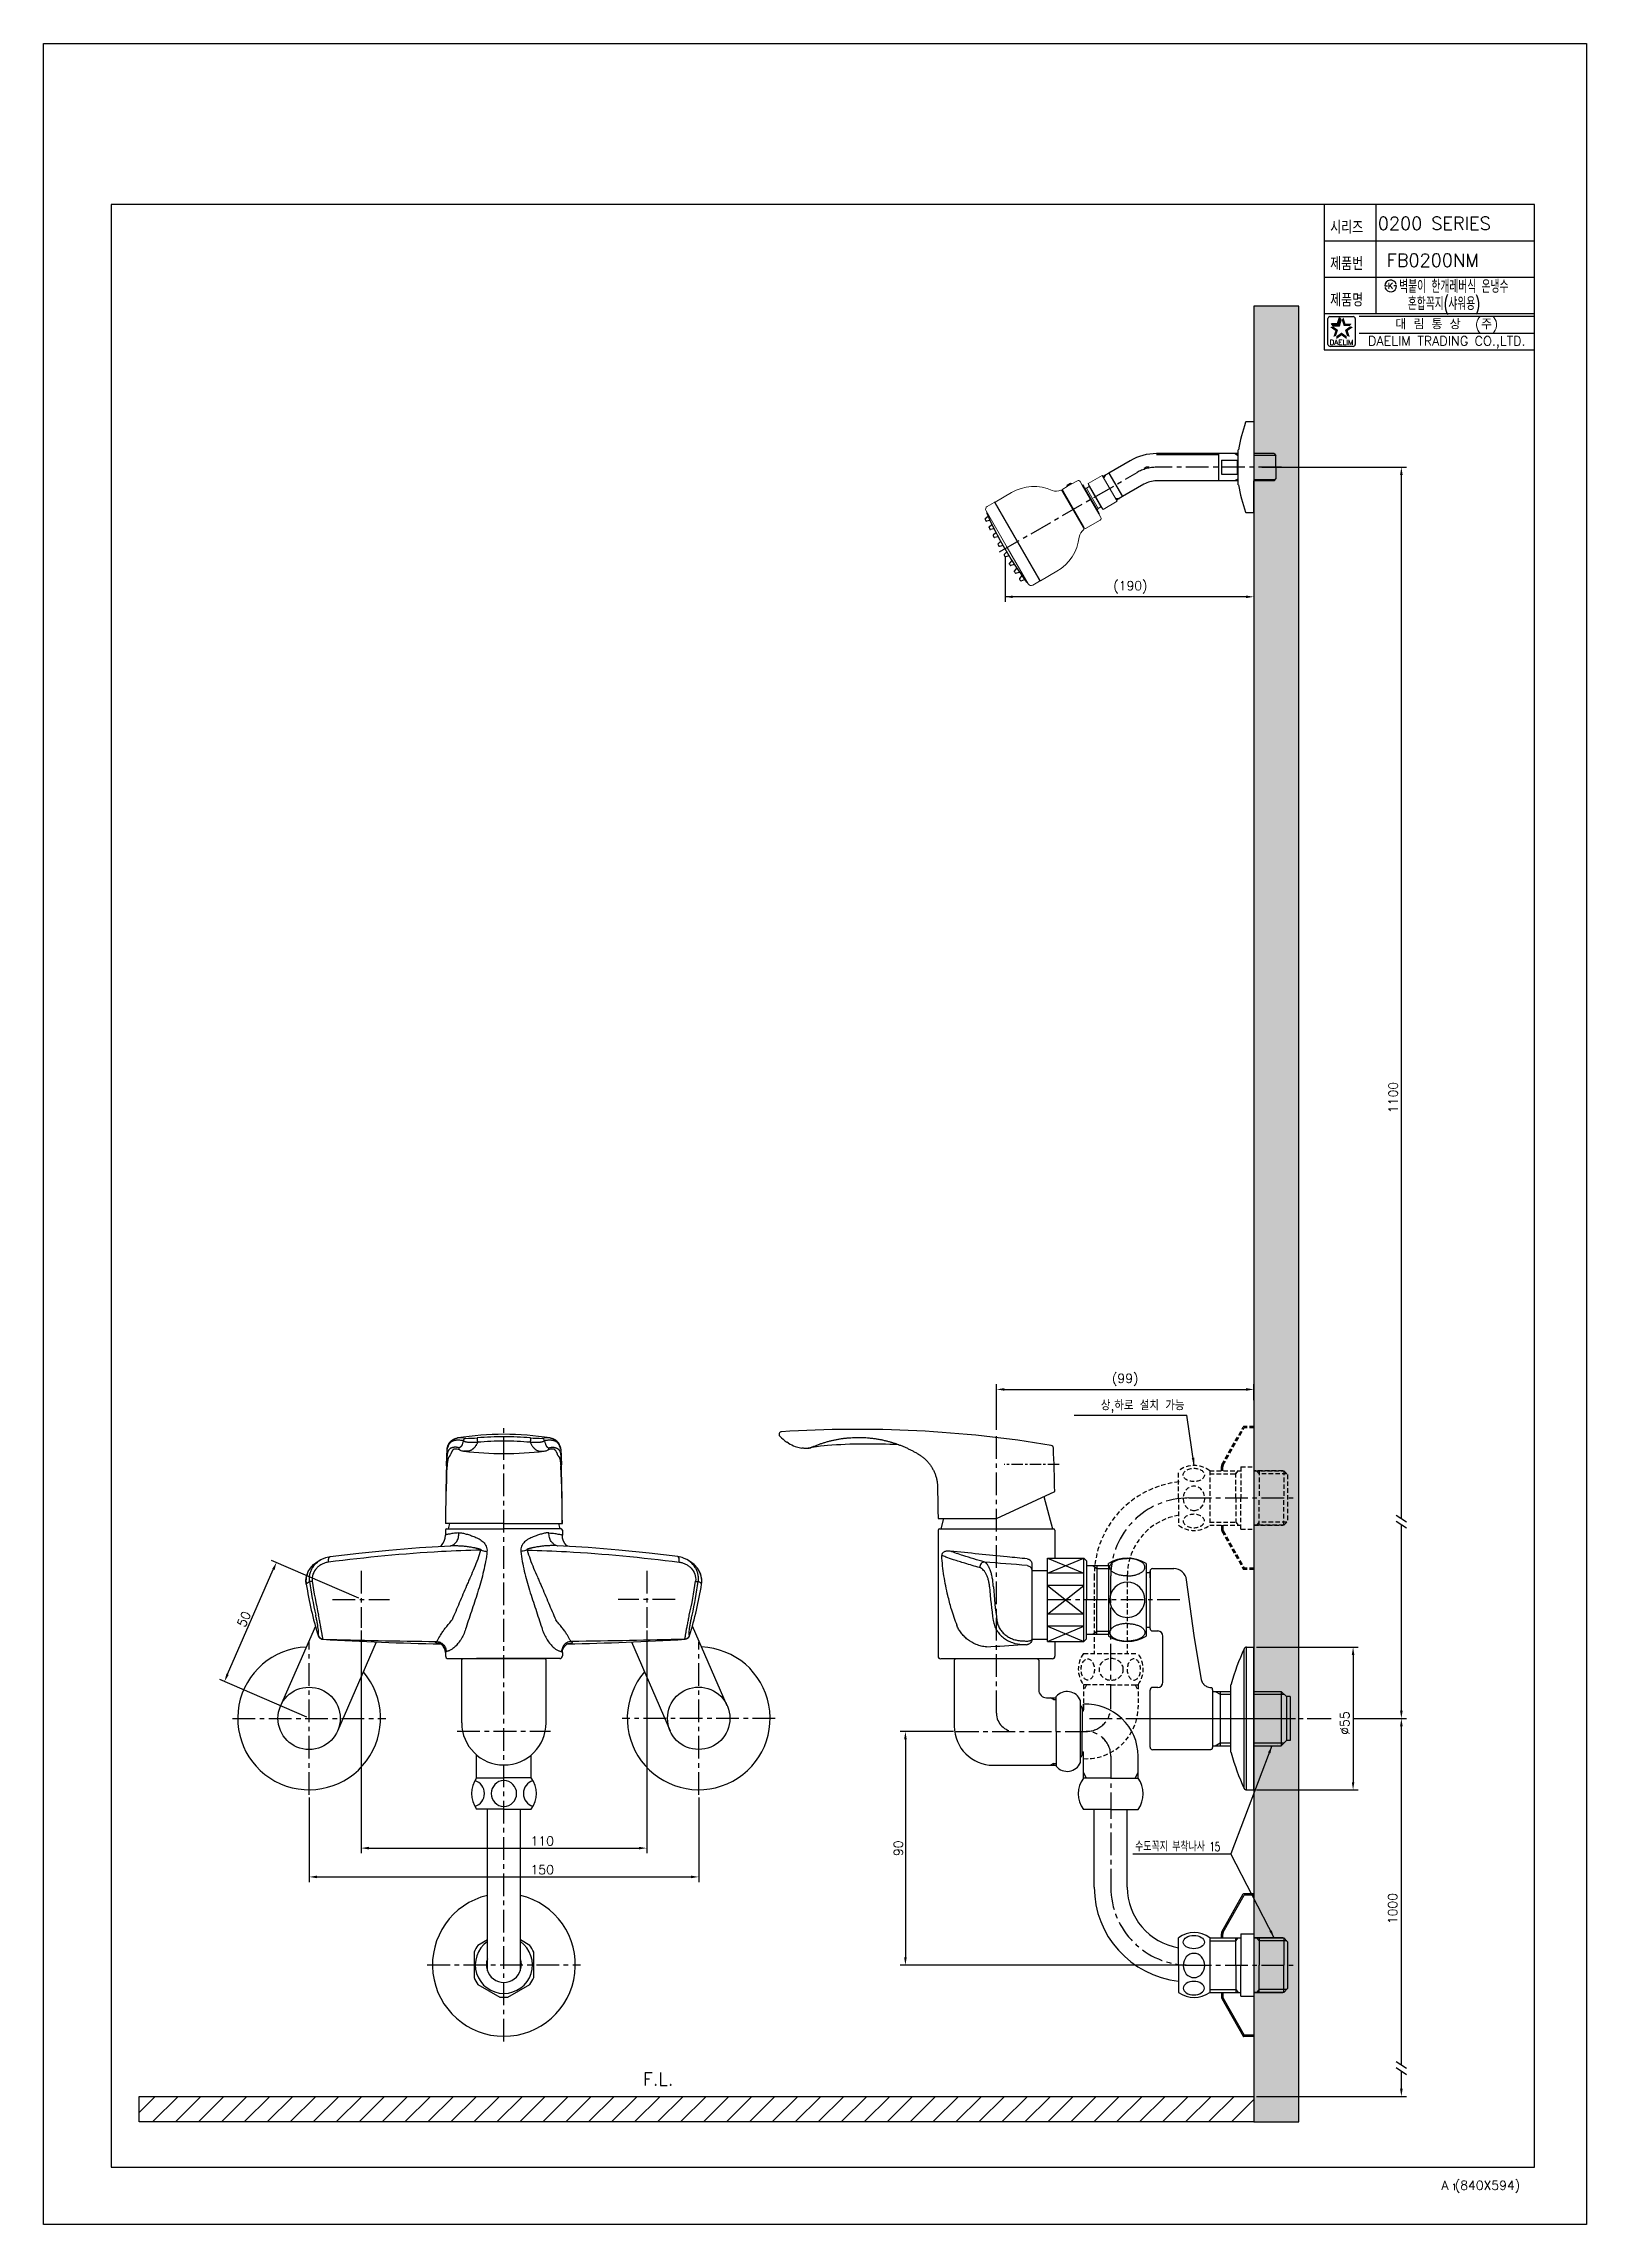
# Model space of a CAD drawing. Extents: x 6646 to 7240, y -4746 to -3906.
import ezdxf
from ezdxf.enums import TextEntityAlignment as Align

# ---------------------------------------------------------------- set-up
doc = ezdxf.new("R2010")
doc.units = 0
doc.header["$LTSCALE"] = 7
doc.header["$MEASUREMENT"] = 0
doc.header["$PDSIZE"] = -10
doc.linetypes.add('CENTER', pattern=[2, 1.25, -0.25, 0.25, -0.25])
doc.linetypes.add('HIDDEN', pattern=[0.375, 0.25, -0.125])
doc.layers.get('0').update_dxf_attribs({"color": 2, "linetype": 'CONTINUOUS'})
doc.layers.get('Defpoints').update_dxf_attribs({"linetype": 'CONTINUOUS'})
for name, color, linetype in [('08_ALL_FEATURES', 7, 'CONTINUOUS'), ('CENTER', 1, 'CENTER'), ('CL', 1, 'CENTER'), ('D', 2, 'CONTINUOUS'), ('DIM', 2, 'CONTINUOUS'), ('DWG', 7, 'CONTINUOUS'), ('HD', 2, 'HIDDEN'), ('HT', 3, 'CONTINUOUS'), ('Make2D 표시선', 7, 'CONTINUOUS'), ('Make2D 표시선 - Tangent', 7, 'CONTINUOUS'), ('TXT', 4, 'CONTINUOUS')]:
    doc.layers.add(name, color=color, linetype=linetype)
doc.styles.add('GHS', font='ROMANS', dxfattribs={"bigfont": 'GHS'})
doc.styles.add('ROMANS', font='romans')
doc.dimstyles.new('STANDARD$7', dxfattribs={"dimtxt": 3.5, "dimasz": 3, "dimexe": 1, "dimexo": 0.0625, "dimgap": 1, "dimtad": 3, "dimdec": 4, "dimzin": 0, "dimdsep": 46, "dimtxsty": 'GHS', "dimcen": 1, "dimsd2": 1, "dimclrd": 256, "dimclre": 256, "dimclrt": 2, "dimadec": 0, "dimazin": 0, "dimtfac": 1, "dimtdec": 4, "dimtix": 1, "dimtmove": 0, "dimatfit": 3, "dimfxl": 0, "dimtolj": 1, "dimtzin": 0, "dimlwd": -1, "dimlwe": -1, "dimarcsym": 0})

msp = doc.modelspace()

# ---------------------------------------------------------------- texts
at = {"color": 7, "style": 'GHS'}
msp.add_text('0200 SERIES', height=5, dxfattribs=at).set_placement((7159.87, -3977.5))
msp.add_text('FB0200NM', height=5, dxfattribs=at).set_placement((7181, -3989.16), align=Align.MIDDLE)
at = {"style": 'GHS', "width": 0.6}
for s, p in [('벽붙이 한개레버식 온냉수', (7168.11, -4001.77)), ('혼합꼭지(샤워용)', (7171.43, -4008.37))]:
    msp.add_text(s, height=5, dxfattribs=at).set_placement(p)
at = {"color": 7, "linetype": 'Continuous'}
for s, height, style, p in [('대 림 통 상  (주)', 4, 'GHS', (7186.43, -4014.04)), ('DAELIM TRADING CO.,LTD.', 3.6, 'ROMANS', (7186.43, -4020.81))]:
    msp.add_text(s, height=height, dxfattribs=dict(at, style=style)).set_placement(p, align=Align.MIDDLE)
at = {"color": 2, "linetype": 'Continuous', "style": 'ROMANS'}
msp.add_text('DAELIM', height=2, dxfattribs=at).set_placement((7145.9, -4021.81), align=Align.CENTER)
at = {"char_height": 3.5, "style": 'GHS'}
for s, insert, attachment_point in [('\\A1;(190)', (7064.61, -4115.15), 5), ('상,하로 설치 가능', (7085.45, -4430.9), 6)]:
    msp.add_mtext(s, dxfattribs=dict(at, insert=insert, attachment_point=attachment_point))
at = {"layer": 'D', "color": 7, "style": 'GHS'}
msp.add_text('F.L.', height=5, dxfattribs=at).set_placement((6876.86, -4692.26))
at = {"layer": 'D', "char_height": 3.5, "attachment_point": 5, "rotation": 90, "style": 'GHS'}
for s, insert in [('\\A1;1100', (7165.78, -4311.68)), ('\\A1;%%C55', (7147.18, -4552.66)), ('\\A1;90', (6975.24, -4600.87)), ('\\A1;1000', (7165.57, -4624.1))]:
    msp.add_mtext(s, dxfattribs=dict(at, insert=insert))
at = {"layer": 'D', "char_height": 3.5, "attachment_point": 5, "style": 'GHS'}
for s, insert in [('\\A1;(99)', (7062.61, -4420.46)), ('\\A1;110', (6838.15, -4598.06)), ('\\A1;150', (6838.16, -4609.15))]:
    msp.add_mtext(s, dxfattribs=dict(at, insert=insert))
at = {"layer": 'DIM', "style": 'GHS'}
for s, height, width, p in [('시리즈', 5, 0.8, (7141.51, -3979.01)), ('제품번', 5, 0.8, (7141.51, -3993.01)), ('제품명', 5, 0.8, (7141.51, -4007.01)), ('수도꼭지 부착나사 15', 3.5, 0.7, (7066.42, -4602.02))]:
    msp.add_text(s, height=height, dxfattribs=dict(at, width=width)).set_placement(p)
msp.add_text('K', height=2.39, dxfattribs=at).set_placement((7164.8, -3999.06), align=Align.MIDDLE)
at = {"layer": 'DIM', "insert": (6723.29, -4512.59), "char_height": 3.5, "attachment_point": 5, "rotation": 66.42717, "style": 'GHS'}
msp.add_mtext('\\A1;50', dxfattribs=at)
at = {"layer": 'DWG', "style": 'GHS'}
for s, height, p in [('A (840X594)', 3.5, (7184.39, -4732.43)), ('1', 2.5, (7188.28, -4732.57))]:
    msp.add_text(s, height=height, dxfattribs=at).set_placement(p)

# ---------------------------------------------------------------- blocks, each defined once
blk = doc.blocks.new('BORDER')
for p, q in [((1, 1), (0, 1)), ((0, 1), (0, 0)), ((1, 0), (1, 1)), ((0, 0), (1, 0))]:
    blk.add_line(p, q)

# ---------------------------------------------------------------- hatches: boundary and pattern name
at = {"layer": 'HT'}
h = msp.add_hatch(dxfattribs=at)
h.set_pattern_fill('AR-CONC', color=256, scale=2, style=0)
h.set_pattern_definition([(50, (1644.39, -9006.328), (14.345204, -1.255043), [1.5, -16.5]), (355, (1644.39, -9006.328), (-2.775027, 15.043843), [1.2, -13.2]), (100.4514, (1645.585, -9006.433), (11.570188, 13.78879), [1.274804, -14.022842]), (46.1842, (1644.39, -9002.328), (21.34482, -3.31038), [2.25, -24.75]), (96.6356, (1646.168, -9002.604), (18.693254, 19.48236), [1.912206, -21.03426]), (351.1842, (1644.39, -9002.328), (18.69324, 19.48237), [1.8, -19.8]), (21, (1646.39, -9003.328), (11.938141, -8.052378), [1.5, -16.5]), (326, (1646.39, -9003.328), (4.866307, 14.503), [1.2, -13.2]), (71.4514, (1647.384, -9004), (16.804453, 6.45061), [1.274804, -14.022842]), (37.5, (1644.3896, -9006.3283), (0.243197, 6.657877), [0, -13.04, 0, -13.4, 0, -13.25]), (7.5, (1644.3896, -9006.328), (5.261391, 7.888234), [0, -7.64, 0, -12.74, 0, -5.05]), (327.5, (1639.9296, -9006.3283), (10.6764487, -0.4510974), [0, -5, 0, -15.6, 0, -20.7]), (317.5, (1637.93, -9006.328), (11.663723, 2.0021), [0, -6.5, 0, -10.36, 0, -14.7])])
h.paths.add_polyline_path([(7112.16, -4706.29), (7129.44, -4706.29), (7129.44, -4006.92), (7112.16, -4006.92)])
h = msp.add_hatch(dxfattribs=at)
h.set_pattern_fill('ANSI31', color=256, scale=50, style=0)
h.set_pattern_definition([(45, (1661.014, -9088.119), (-4.4194174, 4.4194174), [])])
h.paths.add_polyline_path([(7112.16, -4706.29), (6682.94, -4706.29), (6682.94, -4696.45), (7112.16, -4696.45)])

# ---------------------------------------------------------------- linework, layer by layer
at = {"color": 7}
for p, q in [((7139.17, -3967.74), (7139.17, -4023.74)), ((7159.17, -3967.74), (7159.17, -4009.74)), ((7139.17, -3981.74), (7220.17, -3981.74)), ((7139.17, -3995.74), (7220.17, -3995.74)), ((7139.17, -4009.74), (7220.17, -4009.74)), ((7139.17, -4023.74), (7220.17, -4023.74))]:
    msp.add_line(p, q, dxfattribs=at)
at = {"color": 2, "linetype": 'Continuous'}
for p, q in [((7140.65, -4021.61), (7140.65, -4011.61)), ((7141.4, -4010.86), (7150.4, -4010.86)), ((7151.15, -4011.61), (7151.15, -4021.61)), ((7152.67, -4010.74), (7220.17, -4010.74)), ((7150.4, -4022.36), (7141.65, -4022.36)), ((7152.67, -4017.24), (7220.17, -4017.24))]:
    msp.add_line(p, q, dxfattribs=at)
at = {"color": 2}
for p, q in [((7142.65, -4014.47), (7141.99, -4013.56)), ((7141.99, -4013.56), (7144.41, -4013.56)), ((7142.65, -4014.47), (7145.08, -4014.47)), ((7144.41, -4013.56), (7145.16, -4011.25)), ((7145.08, -4014.47), (7145.82, -4012.17)), ((7145.82, -4012.17), (7145.16, -4011.25))]:
    msp.add_line(p, q, dxfattribs=at)
at = {"color": 7, "linetype": 'Continuous', "lineweight": 0}
for p, q in [((7048.35, -4075.18), (7053.79, -4072.04)), ((7053.79, -4072.04), (7059.54, -4082)), ((7021.1, -4097.5), (7012.35, -4082.35)), ((7012.48, -4082.33), (7018.82, -4078.67)), ((7038.21, -4077.85), (7038.56, -4078.47)), ((7038.48, -4077.71), (7038.83, -4078.31)), ((7038.83, -4078.31), (7038.56, -4078.47)), ((7038.56, -4078.47), (7046.36, -4091.98)), ((7040.31, -4076.36), (7038.58, -4077.36)), ((7038.83, -4078.31), (7046.63, -4091.82)), ((7041.91, -4075.15), (7040.18, -4076.15)), ((7040.27, -4075.81), (7040.18, -4076.15)), ((7040.18, -4076.15), (7040.31, -4076.36)), ((7041.57, -4075.06), (7040.27, -4075.81)), ((7042.04, -4075.36), (7040.31, -4076.36)), ((7041.57, -4075.06), (7041.91, -4075.15)), ((7041.91, -4075.15), (7042.04, -4075.36)), ((7044.2, -4074.11), (7042.04, -4075.36)), ((7045.23, -4074.39), (7046.04, -4075.8)), ((7046.26, -4075.67), (7046.04, -4075.8)), ((7046.26, -4075.67), (7046.04, -4075.8)), ((7046.26, -4075.67), (7046.04, -4075.8)), ((7046.04, -4075.8), (7052.42, -4086.84)), ((7046.62, -4076.3), (7046.26, -4075.67)), ((7046.75, -4076.51), (7046.26, -4075.67)), ((7046.26, -4075.67), (7046.96, -4076.89)), ((7046.96, -4076.89), (7051.93, -4085.49)), ((7047.72, -4076.99), (7048.78, -4076.38)), ((7047.72, -4076.99), (7052.22, -4084.79)), ((7048.35, -4075.18), (7054.1, -4085.14)), ((7048.35, -4075.18), (7048.78, -4076.38)), ((7048.78, -4076.38), (7053.28, -4084.17)), ((7054.1, -4085.14), (7059.54, -4082)), ((7009.04, -4085.7), (7017.16, -4099.78)), ((7012.13, -4082.47), (7009.49, -4084)), ((7012.39, -4082.67), (7013.06, -4083.84)), ((7012.9, -4083.55), (7012.39, -4082.67)), ((7012.48, -4082.56), (7013.15, -4083.73)), ((7012.48, -4082.56), (7021.1, -4097.5)), ((7013.06, -4083.84), (7028.96, -4111.38)), ((7052.95, -4089.27), (7047.33, -4092.52)), ((7052.63, -4086.71), (7051.93, -4085.49)), ((7052.15, -4085.87), (7052.63, -4086.71)), ((7052.22, -4084.79), (7053.28, -4084.17)), ((7052.27, -4086.08), (7052.63, -4086.71)), ((7052.63, -4086.71), (7052.42, -4086.84)), ((7053.23, -4088.24), (7052.42, -4086.84)), ((7054.1, -4085.14), (7053.28, -4084.17)), ((7021.1, -4097.5), (7029.85, -4112.66)), ((7029.73, -4112.44), (7021.1, -4097.5)), ((7046.63, -4091.82), (7046.36, -4091.98)), ((7046.72, -4092.6), (7046.36, -4091.98)), ((7046.98, -4092.43), (7046.63, -4091.82)), ((7025.29, -4113.85), (7017.16, -4099.78)), ((7029.63, -4112.78), (7026.99, -4114.31)), ((7029.64, -4112.55), (7028.96, -4111.38)), ((7029.73, -4112.44), (7029.05, -4111.27)), ((7029.13, -4111.66), (7029.64, -4112.55)), ((7029.98, -4112.64), (7036.32, -4108.98))]:
    msp.add_line(p, q, dxfattribs=at)
for p, q in [((7016.34, -4103.17), (7016.34, -4120.82)), ((7109.16, -4118.82), (7016.34, -4118.82)), ((7042.93, -4434.09), (7086.29, -4434.09))]:
    msp.add_line(p, q)
at = {"color": 7, "linetype": 'Continuous'}
for p, q in [((6750.8, -4515.3), (6737.39, -4546.02)), ((6909.39, -4546.01), (6895.98, -4515.29)), ((6759.39, -4555.62), (6774.33, -4521.39)), ((6872.46, -4521.39), (6887.39, -4555.61)), ((7112.16, -4578.41), (7112.16, -4523.41)), ((6812.88, -4573.78), (6812.88, -4564.93)), ((6833.88, -4573.78), (6833.88, -4564.95))]:
    msp.add_line(p, q, dxfattribs=at)
at = {"color": 7, "linetype": 'Continuous', "lineweight": 0}
for points in [[(7012.59, -4082.22), (7012.51, -4082.29), (7012.46, -4082.38), (7012.45, -4082.48), (7012.48, -4082.57)], [(7029.99, -4112.62), (7029.9, -4112.65), (7029.8, -4112.65), (7029.71, -4112.61), (7029.64, -4112.53)], [(7030.07, -4112.51), (7029.98, -4112.55), (7029.88, -4112.55), (7029.79, -4112.51), (7029.72, -4112.43)]]:
    msp.add_lwpolyline(points, dxfattribs=at)
at = {"color": 7, "linetype": 'Continuous'}
for points in [[(7063.41, -4495.98), (7063.03, -4495.98), (7062.64, -4495.96), (7062.26, -4495.93), (7061.89, -4495.89), (7061.51, -4495.85), (7061.15, -4495.79), (7060.79, -4495.72), (7060.44, -4495.64), (7060.09, -4495.55), (7059.76, -4495.45), (7059.44, -4495.34), (7059.14, -4495.22), (7058.85, -4495.1), (7058.58, -4494.96), (7058.32, -4494.83), (7058.09, -4494.68), (7057.87, -4494.54), (7057.67, -4494.39), (7057.49, -4494.23), (7057.32, -4494.07), (7057.17, -4493.91), (7057.04, -4493.74), (7056.93, -4493.57), (7056.84, -4493.4), (7056.77, -4493.22), (7056.71, -4493.05), (7056.67, -4492.87), (7056.65, -4492.69), (7056.65, -4492.51), (7056.67, -4492.33), (7056.71, -4492.15), (7056.77, -4491.98), (7056.84, -4491.8), (7056.93, -4491.63), (7057.04, -4491.46), (7057.17, -4491.29), (7057.32, -4491.13), (7057.49, -4490.97), (7057.67, -4490.81), (7057.87, -4490.66), (7058.09, -4490.51), (7058.32, -4490.37), (7058.58, -4490.23), (7058.85, -4490.1), (7059.14, -4489.98), (7059.44, -4489.86), (7059.76, -4489.75), (7060.09, -4489.65), (7060.44, -4489.56), (7060.79, -4489.48), (7061.15, -4489.41), (7061.51, -4489.35), (7061.89, -4489.31), (7062.26, -4489.27), (7062.64, -4489.24), (7063.03, -4489.22), (7063.41, -4489.22)], [(7063.41, -4495.98), (7063.8, -4495.98), (7064.18, -4495.96), (7064.56, -4495.93), (7064.94, -4495.89), (7065.31, -4495.85), (7065.68, -4495.79), (7066.04, -4495.72), (7066.39, -4495.64), (7066.73, -4495.55), (7067.06, -4495.45), (7067.38, -4495.34), (7067.69, -4495.22), (7067.98, -4495.1), (7068.25, -4494.96), (7068.5, -4494.83), (7068.74, -4494.68), (7068.96, -4494.54), (7069.16, -4494.39), (7069.34, -4494.23), (7069.51, -4494.07), (7069.65, -4493.91), (7069.78, -4493.74), (7069.89, -4493.57), (7069.99, -4493.4), (7070.06, -4493.22), (7070.12, -4493.05), (7070.16, -4492.87), (7070.17, -4492.69), (7070.17, -4492.51), (7070.16, -4492.33), (7070.12, -4492.15), (7070.06, -4491.98), (7069.99, -4491.8), (7069.89, -4491.63), (7069.78, -4491.46), (7069.65, -4491.29), (7069.51, -4491.13), (7069.34, -4490.97), (7069.16, -4490.81), (7068.96, -4490.66), (7068.74, -4490.51), (7068.5, -4490.37), (7068.25, -4490.23), (7067.98, -4490.1), (7067.69, -4489.98), (7067.38, -4489.86), (7067.06, -4489.75), (7066.73, -4489.65), (7066.39, -4489.56), (7066.04, -4489.48), (7065.68, -4489.41), (7065.31, -4489.35), (7064.94, -4489.31), (7064.56, -4489.27), (7064.18, -4489.24), (7063.8, -4489.22), (7063.41, -4489.22)], [(7063.41, -4514.33), (7063.03, -4514.34), (7062.64, -4514.35), (7062.26, -4514.38), (7061.89, -4514.42), (7061.51, -4514.47), (7061.15, -4514.53), (7060.79, -4514.6), (7060.44, -4514.68), (7060.09, -4514.77), (7059.76, -4514.87), (7059.44, -4514.98), (7059.14, -4515.09), (7058.85, -4515.22), (7058.58, -4515.35), (7058.32, -4515.49), (7058.09, -4515.63), (7057.87, -4515.78), (7057.67, -4515.93), (7057.49, -4516.08), (7057.32, -4516.24), (7057.17, -4516.41), (7057.04, -4516.57), (7056.93, -4516.75), (7056.84, -4516.92), (7056.77, -4517.09), (7056.71, -4517.27), (7056.67, -4517.45), (7056.65, -4517.62), (7056.65, -4517.8), (7056.67, -4517.98), (7056.71, -4518.16), (7056.77, -4518.34), (7056.84, -4518.51), (7056.93, -4518.68), (7057.04, -4518.85), (7057.17, -4519.02), (7057.32, -4519.18), (7057.49, -4519.34), (7057.67, -4519.5), (7057.87, -4519.65), (7058.09, -4519.8), (7058.32, -4519.94), (7058.58, -4520.08), (7058.85, -4520.21), (7059.14, -4520.34), (7059.44, -4520.45), (7059.76, -4520.56), (7060.09, -4520.66), (7060.44, -4520.75), (7060.79, -4520.83), (7061.15, -4520.9), (7061.51, -4520.96), (7061.89, -4521.01), (7062.26, -4521.05), (7062.64, -4521.07), (7063.03, -4521.09), (7063.41, -4521.1)], [(7063.41, -4514.33), (7063.8, -4514.34), (7064.18, -4514.35), (7064.56, -4514.38), (7064.94, -4514.42), (7065.31, -4514.47), (7065.68, -4514.53), (7066.04, -4514.6), (7066.39, -4514.68), (7066.73, -4514.77), (7067.06, -4514.87), (7067.38, -4514.98), (7067.69, -4515.09), (7067.98, -4515.22), (7068.25, -4515.35), (7068.5, -4515.49), (7068.74, -4515.63), (7068.96, -4515.78), (7069.16, -4515.93), (7069.34, -4516.08), (7069.51, -4516.24), (7069.65, -4516.41), (7069.78, -4516.57), (7069.89, -4516.75), (7069.99, -4516.92), (7070.06, -4517.09), (7070.12, -4517.27), (7070.16, -4517.45), (7070.17, -4517.62), (7070.17, -4517.8), (7070.16, -4517.98), (7070.12, -4518.16), (7070.06, -4518.34), (7069.99, -4518.51), (7069.89, -4518.68), (7069.78, -4518.85), (7069.65, -4519.02), (7069.51, -4519.18), (7069.34, -4519.34), (7069.16, -4519.5), (7068.96, -4519.65), (7068.74, -4519.8), (7068.5, -4519.94), (7068.25, -4520.08), (7067.98, -4520.21), (7067.69, -4520.34), (7067.38, -4520.45), (7067.06, -4520.56), (7066.73, -4520.66), (7066.39, -4520.75), (7066.04, -4520.83), (7065.68, -4520.9), (7065.31, -4520.96), (7064.94, -4521.01), (7064.56, -4521.05), (7064.18, -4521.07), (7063.8, -4521.09), (7063.41, -4521.1)]]:
    msp.add_lwpolyline(points, dxfattribs=at)
for centre in [(6748.39, -4550.82), (6898.39, -4550.81)]:
    msp.add_circle(centre, 12, dxfattribs=at)
at = {"color": 2, "linetype": 'Continuous'}
for centre, radius, start, end in [((7141.4, -4011.61), 0.75, 90, 180), ((7150.4, -4011.61), 0.75, 0, 90), ((7141.52, -4021.48), 0.884, 188.1301, 278.1301), ((7150.4, -4021.61), 0.75, 270, 0)]:
    msp.add_arc(centre, radius, start, end, dxfattribs=at)
at = {"color": 7, "linetype": 'Continuous', "lineweight": 0}
for centre, radius, start, end in [((7012.61, -4082.54), 0.25, 120, 210), ((7027.52, -4093.85), 17.5, 66.37184, 120), ((7036.14, -4074.15), 4, 246.37184, 295.797), ((7037.99, -4077.98), 0.25, 30, 115.797), ((7038.7, -4077.58), 0.25, 120, 210), ((7044.58, -4074.76), 0.75, 30, 120), ((7046.53, -4082.87), 6, 78.59038, 85.88264), ((7010.12, -4085.08), 1.25, 120, 210), ((7012.26, -4082.69), 0.25, 30, 120), ((7046.53, -4082.87), 6, 334.11736, 341.40962), ((7052.58, -4088.62), 0.75, 300, 30), ((7027.52, -4093.85), 17.5, 300, 353.62816), ((7048.89, -4096.24), 4, 124.203, 173.62816), ((7046.5, -4092.72), 0.25, 304.203, 30), ((7047.2, -4092.3), 0.25, 210, 300), ((7026.37, -4113.22), 1.25, 210, 300), ((7029.51, -4112.56), 0.25, 300, 30)]:
    msp.add_arc(centre, radius, start, end, dxfattribs=at)
at = {"color": 7, "linetype": 'Continuous'}
for centre, radius, start, end in [((7063.41, -4505.16), 6.76, 360, 179.99917), ((7063.41, -4505.16), 6.76, 179.99908, 0), ((6748.39, -4550.82), 27.5, 92.29556, 40.54798), ((6898.39, -4550.81), 27.5, 139.45195, 87.70436), ((6823.39, -4552.54), 16.25, 180, 0)]:
    msp.add_arc(centre, radius, start, end, dxfattribs=at)
for points in [[(6940.57, -4446.8), (6940.59, -4446.8), (6941.82, -4446.43), (6943.02, -4445.92), (6944.23, -4445.44), (6945.46, -4445.01), (6946.7, -4444.6), (6947.95, -4444.24), (6949.21, -4443.91), (6950.47, -4443.62), (6951.75, -4443.36), (6953.04, -4443.14), (6954.33, -4442.96), (6955.62, -4442.82), (6956.92, -4442.71), (6958.22, -4442.64), (6959.52, -4442.61), (6960.83, -4442.62), (6962.13, -4442.67), (6963.42, -4442.75), (6964.72, -4442.88), (6966.01, -4443.04), (6967.31, -4443.24), (6967.75, -4443.31)], [(6967.75, -4443.31), (6968.59, -4443.47), (6969.85, -4443.74), (6971.13, -4444.05), (6972.37, -4444.4), (6973.62, -4444.78), (6974.85, -4445.2), (6976.07, -4445.65), (6977.28, -4446.14), (6978.47, -4446.67), (6979.65, -4447.23), (6980.82, -4447.83), (6981.95, -4448.45), (6983.07, -4449.11), (6984.17, -4449.84), (6985.18, -4450.64), (6986.12, -4451.53), (6986.99, -4452.51), (6987.77, -4453.55), (6988.45, -4454.66), (6989.03, -4455.82), (6989.52, -4457.03), (6989.89, -4458.28), (6990.16, -4459.57), (6990.31, -4460.85), (6990.36, -4462.15), (6990.37, -4462.87)], [(6990.37, -4462.87), (6990.38, -4463.45), (6990.4, -4464.75), (6990.43, -4466.05), (6990.45, -4467.35), (6990.47, -4468.66), (6990.5, -4469.96), (6990.52, -4471.26), (6990.54, -4472.56), (6990.56, -4473.87)]]:
    msp.add_spline(points, degree=3, dxfattribs=at)
at = {"color": 2}
for points in [[(7143.49, -4016.39), (7144.57, -4016.04), (7141.53, -4014.96), (7142.6, -4014.61)], [(7141.99, -4013.56), (7142.65, -4014.47), (7144.41, -4013.56), (7145.08, -4014.47)], [(7144.41, -4013.56), (7145.08, -4014.47), (7145.16, -4011.25), (7145.82, -4012.17)], [(7146.64, -4011.25), (7145.97, -4012.17), (7147.39, -4013.56), (7146.72, -4014.47)], [(7147.39, -4013.56), (7146.72, -4014.47), (7149.81, -4013.56), (7149.15, -4014.47)], [(7150.27, -4014.96), (7149.19, -4014.61), (7148.31, -4016.39), (7147.23, -4016.04)], [(7142.74, -4018.69), (7143.82, -4018.34), (7143.49, -4016.39), (7144.57, -4016.04)], [(7145.9, -4018.14), (7145.9, -4017.01), (7143.94, -4019.56), (7143.94, -4018.43)], [(7147.86, -4019.56), (7147.86, -4018.43), (7145.9, -4018.14), (7145.9, -4017.01)], [(7148.31, -4016.39), (7147.23, -4016.04), (7149.06, -4018.69), (7147.98, -4018.34)]]:
    msp.add_solid(points, dxfattribs=at)
for points in [[(7019.34, -4118.32), (7019.34, -4119.32), (7016.34, -4118.82)], [(7109.16, -4118.32), (7109.16, -4119.32), (7112.16, -4118.82)]]:
    msp.add_solid(points)
at = {"layer": '08_ALL_FEATURES', "color": 7, "linetype": 'Continuous'}
for p, q in [((7026.66, -4491.24), (7026.66, -4520.45)), ((7026.66, -4493.85), (7032.66, -4493.85)), ((7026.66, -4520.29), (7032.66, -4520.29))]:
    msp.add_line(p, q, dxfattribs=at)
for centre, radius, start, end in [((6504.48, -10654.51), 6184.47, 85.173609, 85.325243), ((7193.51, -4487.51), 183.54, 183.93897, 188.03626), ((7190.93, -4487.83), 179.51, 183.94066, 188.12658), ((7095.03, -4479.54), 103.53, 196.29628, 200.01518), ((6891.25, -2572.96), 1953.88, 273.45961, 273.86809), ((7046.59, -3962.83), 558.65, 267.58163, 267.74012), ((7047.78, -3935.92), 586.99, 267.58586, 267.73438), ((7024.77, -4515.36), 5.68, 267.82715, 268.91252), ((7024.62, -4517.59), 4.86, 269.52685, 270.01478), ((7024.62, -4516.97), 5.48, 269.99597, 270.44185)]:
    msp.add_arc(centre, radius, start, end, dxfattribs=at)
for points, knots in [([(6995.22, -4486.43), (6994.85, -4486.37), (6994.31, -4486.34), (6993.62, -4486.44), (6993.15, -4486.57), (6992.73, -4486.79), (6992.43, -4487.02), (6992.23, -4487.24), (6992.1, -4487.43), (6991.96, -4487.7), (6991.92, -4487.95), (6991.95, -4488.11)], [0, 0, 0, 0, 0.266895, 0.387382, 0.502881, 0.616038, 0.723072, 0.775923, 0.829555, 0.886496, 1, 1, 1, 1]), ([(6995.66, -4508.59), (6995.18, -4506.92), (6994.07, -4502.75), (6992.97, -4497.24), (6992.27, -4492.06), (6992.04, -4489.44), (6991.95, -4488.11)], [0, 0, 0, 0, 0.249269, 0.620607, 0.808088, 1, 1, 1, 1]), ([(7006.57, -4492.74), (7004.66, -4492.22), (7001.29, -4491.25), (6996.94, -4489.88), (6993.98, -4488.86), (6992.47, -4488.3), (6991.95, -4488.11)], [0, 0, 0, 0, 0.386899, 0.685436, 0.891154, 1, 1, 1, 1]), ([(7008.51, -4490.61), (7005.71, -4489.83), (7001.25, -4488.52), (6996.85, -4487.03), (6995.22, -4486.43)], [0, 0, 0, 0, 0.626236, 1, 1, 1, 1]), ([(7024.89, -4489.4), (7022.32, -4489.13), (7012.43, -4488.12), (7002.53, -4487.19), (6995.22, -4486.43)], [0, 0, 0, 0, 0.260683, 1, 1, 1, 1]), ([(7008.51, -4490.61), (7008.26, -4490.6), (7007.74, -4490.72), (7007.09, -4491.2), (7006.66, -4491.91), (7006.57, -4492.47), (7006.57, -4492.74)], [0, 0, 0, 0, 0.237785, 0.485485, 0.741775, 1, 1, 1, 1]), ([(7010.41, -4500.12), (7010.38, -4499.64), (7010.26, -4498.7), (7009.94, -4497.35), (7009.51, -4496.13), (7008.99, -4495.08), (7008.43, -4494.2), (7007.7, -4493.35), (7007.03, -4492.87), (7006.57, -4492.74)], [0, 0, 0, 0, 0.165101, 0.326424, 0.476586, 0.61174, 0.731166, 0.835202, 1, 1, 1, 1]), ([(7011.84, -4500.17), (7011.83, -4499.87), (7011.79, -4499.28), (7011.71, -4498.39), (7011.59, -4497.52), (7011.44, -4496.67), (7011.27, -4495.85), (7011.02, -4494.85), (7010.66, -4493.72), (7010.17, -4492.56), (7009.65, -4491.64), (7009.12, -4490.98), (7008.71, -4490.68), (7008.51, -4490.61)], [0, 0, 0, 0, 0.085333, 0.170915, 0.255592, 0.338397, 0.418451, 0.495082, 0.635922, 0.75763, 0.858545, 0.938666, 1, 1, 1, 1]), ([(7024.82, -4491.96), (7025.07, -4491.98), (7025.56, -4492.12), (7026.17, -4492.57), (7026.57, -4493.21), (7026.66, -4493.7), (7026.66, -4493.95)], [0, 0, 0, 0, 0.250429, 0.500523, 0.750321, 1, 1, 1, 1]), ([(7024.89, -4489.4), (7025.12, -4489.41), (7025.55, -4489.52), (7026.09, -4489.86), (7026.43, -4490.28), (7026.62, -4490.75), (7026.66, -4491.06), (7026.66, -4491.24)], [0, 0, 0, 0, 0.246454, 0.460801, 0.674137, 0.803042, 1, 1, 1, 1]), ([(7009.16, -4523.28), (7008.5, -4523.23), (7007.17, -4523.03), (7004.66, -4522.25), (7002.39, -4520.92), (7000.54, -4519.24), (6999.38, -4517.9), (6998.45, -4516.48), (6997.96, -4515.48), (6997.75, -4514.97)], [0, 0, 0, 0, 0.134109, 0.268996, 0.531909, 0.656757, 0.775289, 0.8886, 1, 1, 1, 1]), ([(7011.78, -4513.17), (7011.87, -4513.81), (7012.2, -4515.09), (7013.05, -4516.87), (7014.21, -4518.47), (7015.42, -4519.59), (7016.49, -4520.36), (7017.63, -4521.03), (7019.76, -4521.96), (7021.74, -4522.33), (7023.06, -4522.39)], [0, 0, 0, 0, 0.123842, 0.248077, 0.372514, 0.49758, 0.560271, 0.623079, 0.748751, 1, 1, 1, 1]), ([(7013.22, -4513.21), (7013.31, -4513.75), (7013.57, -4514.85), (7014.3, -4516.38), (7015.34, -4517.72), (7016.4, -4518.68), (7017.33, -4519.32), (7018.08, -4519.74), (7018.86, -4520.1), (7019.66, -4520.4), (7020.48, -4520.64), (7021.59, -4520.86), (7022.44, -4520.94), (7023.01, -4520.98)], [0, 0, 0, 0, 0.123158, 0.247013, 0.371659, 0.496953, 0.559761, 0.622619, 0.685564, 0.748526, 0.811436, 0.874296, 1, 1, 1, 1]), ([(7026.66, -4520.45), (7026.66, -4520.71), (7026.56, -4521.24), (7026.11, -4521.9), (7025.56, -4522.27), (7025.05, -4522.43), (7024.79, -4522.45), (7024.66, -4522.45)], [0, 0, 0, 0, 0.250023, 0.499763, 0.749616, 0.875177, 1, 1, 1, 1]), ([(7024.66, -4521.05), (7024.71, -4521.05), (7024.87, -4521.05), (7025.03, -4521.04), (7025.15, -4521.03)], [0, 0, 0, 0, 0.25227, 1, 1, 1, 1]), ([(7025.15, -4521.03), (7025.36, -4521.01), (7025.73, -4520.97), (7026.15, -4520.86), (7026.41, -4520.74), (7026.57, -4520.63), (7026.66, -4520.52), (7026.66, -4520.45)], [0, 0, 0, 0, 0.361301, 0.660193, 0.779122, 0.875516, 1, 1, 1, 1])]:
    msp.add_open_spline(points, degree=3, knots=knots, dxfattribs=at)
at = {"layer": 'CENTER'}
msp.add_line((7087.06, -4645.87), (7127.35, -4645.87), dxfattribs=at)
at = {"layer": 'CL'}
for p, q in [((7014.22, -4101.52), (7067.18, -4070.94)), ((7070.66, -4068.93), (7069.8, -4069.43)), ((7071.87, -4068.93), (7070.66, -4068.93)), ((7122.73, -4068.93), (7074.68, -4068.93)), ((6823.39, -4675.29), (6823.39, -4437.42)), ((7013.06, -4548.87), (7013.06, -4440.68)), ((7087.06, -4465.94), (7127.35, -4465.94)), ((6768.39, -4493.99), (6768.39, -4515.99)), ((6878.39, -4493.99), (6878.39, -4515.99)), ((7057.06, -4530.93), (7057.06, -4495.94)), ((6757.39, -4504.99), (6779.39, -4504.99)), ((6889.39, -4504.99), (6867.39, -4504.99)), ((7083.66, -4505.16), (7032.56, -4505.16)), ((6748.39, -4580.32), (6748.39, -4521.32)), ((6898.39, -4580.32), (6898.39, -4521.32)), ((7057.06, -4546.37), (7057.06, -4530.87)), ((6718.89, -4550.82), (6777.89, -4550.82)), ((6927.89, -4550.82), (6868.89, -4550.82)), ((7048.86, -4550.91), (7131.66, -4550.91)), ((7070.16, -4550.91), (7128.16, -4550.91)), ((6805.43, -4555.79), (6841.35, -4555.79)), ((6997.44, -4555.87), (7047.56, -4555.87)), ((7057.06, -4565.37), (7057.06, -4580.87)), ((7057.06, -4580.81), (7057.06, -4615.87)), ((6793.89, -4645.79), (6852.89, -4645.79))]:
    msp.add_line(p, q, dxfattribs=at)
at = {"layer": 'CL', "ltscale": 0.5}
msp.add_line((7037.21, -4453.07), (7016.06, -4453.07), dxfattribs=at)
at = {"layer": 'CL'}
for centre, radius, start, end in [((7074.68, -4083.93), 15, 90, 120), ((7087.06, -4495.94), 30, 90, 180), ((7020.06, -4548.87), 7, 180, 270), ((7047.56, -4546.37), 9.5, 270, 0), ((7047.56, -4565.37), 9.5, 0, 90), ((7087.06, -4615.87), 30, 180, 270)]:
    msp.add_arc(centre, radius, start, end, dxfattribs=at)
at = {"layer": 'D'}
for p, q in [((7105.66, -4064.26), (7104.67, -4063.68)), ((7105.66, -4073.61), (7104.67, -4074.18)), ((7115.16, -4068.93), (7170.94, -4068.93)), ((7168.94, -4473.8), (7168.94, -4071.93)), ((7109.08, -4086.43), (7109.02, -4086.43)), ((7013.06, -4439.68), (7013.06, -4422.13)), ((7016.06, -4424.13), (7109.16, -4424.13)), ((7112.16, -4428.31), (7112.16, -4422.13)), ((7166.94, -4472.5), (7170.94, -4475.1)), ((7166.94, -4474.89), (7170.94, -4477.49)), ((7168.94, -4479.88), (7168.94, -4476.19)), ((7168.94, -4547.91), (7168.94, -4476.24)), ((7032.66, -4489.16), (7046.66, -4494.95)), ((7032.66, -4494.95), (7046.66, -4489.16)), ((7032.66, -4499.59), (7046.66, -4510.72)), ((7032.66, -4510.72), (7046.66, -4499.59)), ((6768.39, -4516.99), (6768.39, -4602.81)), ((6878.39, -4516.99), (6878.39, -4602.81)), ((7032.66, -4521.16), (7046.66, -4515.36)), ((7032.66, -4515.36), (7046.66, -4521.16)), ((7108.4, -4577.82), (7108.4, -4524)), ((7109.31, -4578.41), (7109.31, -4523.41)), ((7113.16, -4523.41), (7152.35, -4523.41)), ((7150.35, -4526.41), (7150.35, -4575.41)), ((7035.06, -4543.57), (7033.85, -4542.87)), ((7035.06, -4543.57), (7036.06, -4543.57)), ((7035.06, -4543.57), (7036.06, -4543.57)), ((7122.69, -4540.43), (7122.69, -4561.39)), ((7124.66, -4542.41), (7124.66, -4559.41)), ((7150.35, -4550.91), (7170.94, -4550.91)), ((6996.44, -4555.87), (6975.99, -4555.87)), ((6977.99, -4558.87), (6977.99, -4642.87)), ((7118.2, -4560.57), (7118.2, -4560.57)), ((7121.21, -4560.82), (7121.21, -4560.82)), ((7168.94, -4684.27), (7168.94, -4553.91)), ((7035.06, -4568.17), (7033.85, -4568.87)), ((7035.06, -4568.17), (7036.06, -4568.17)), ((7035.06, -4568.17), (7036.06, -4568.17)), ((7047.71, -4573.87), (7046.56, -4571.71)), ((7066.41, -4573.87), (7067.56, -4571.71)), ((6748.39, -4581.32), (6748.39, -4613.9)), ((6898.39, -4581.32), (6898.39, -4613.9)), ((7113.16, -4578.41), (7152.35, -4578.41)), ((6771.39, -4600.81), (6875.39, -4600.81)), ((6751.39, -4611.9), (6895.39, -4611.9)), ((7086.06, -4645.87), (6975.99, -4645.87)), ((7166.94, -4682.97), (7170.94, -4685.57)), ((7166.94, -4685.36), (7170.94, -4687.96)), ((7168.94, -4693.45), (7168.94, -4686.66)), ((7113.16, -4696.45), (7170.94, -4696.45))]:
    msp.add_line(p, q, dxfattribs=at)
at = {"layer": 'D', "color": 2}
for p, q in [((7008.74, -4088.69), (7009.79, -4087.81)), ((7010.54, -4089.45), (7009.2, -4089.69)), ((7009.41, -4086.35), (7009.35, -4086.39)), ((7010.23, -4091.87), (7011.27, -4091)), ((7012.06, -4092.62), (7010.71, -4092.86)), ((7012.83, -4094.14), (7011.81, -4095.02)), ((7013.66, -4095.73), (7012.31, -4096)), ((7014.65, -4097.5), (7013.68, -4098.43)), ((7016.32, -4100.26), (7013.9, -4096.06)), ((7015.56, -4099.05), (7014.22, -4099.39)), ((7016.99, -4101.52), (7016.03, -4102.52)), ((7016.32, -4100.26), (7018.75, -4104.46)), ((7017.88, -4103.09), (7016.58, -4103.46)), ((7018.91, -4104.83), (7018, -4105.87)), ((7019.88, -4106.35), (7018.6, -4106.79)), ((7020.81, -4107.77), (7019.93, -4108.82)), ((7020.55, -4109.73), (7021.82, -4109.27)), ((7022.79, -4110.67), (7021.92, -4111.71)), ((7022.55, -4112.61), (7023.84, -4112.15)), ((7024.91, -4113.2), (7024.85, -4113.23))]:
    msp.add_line(p, q, dxfattribs=at)
at = {"layer": 'D', "color": 0, "ltscale": 12}
for p, q in [((7032.66, -4489.16), (7046.66, -4489.16)), ((7032.66, -4521.16), (7032.66, -4489.16)), ((7046.66, -4489.16), (7047.66, -4490.16)), ((7046.66, -4521.16), (7046.66, -4489.16)), ((7047.66, -4490.16), (7047.66, -4505.16)), ((7047.66, -4491.96), (7056.16, -4491.96)), ((7051.66, -4491.96), (7051.66, -4505.16)), ((7046.66, -4494.95), (7032.66, -4494.95)), ((7046.66, -4499.59), (7032.66, -4499.59)), ((7046.66, -4510.72), (7032.66, -4510.72)), ((7047.66, -4520.16), (7047.66, -4505.16)), ((7051.66, -4518.36), (7051.66, -4505.16)), ((7046.66, -4515.36), (7032.66, -4515.36)), ((7047.66, -4518.36), (7056.16, -4518.36)), ((7032.66, -4521.16), (7046.66, -4521.16)), ((7046.66, -4521.16), (7047.66, -4520.16)), ((7035.06, -4543.57), (7035.06, -4542.87)), ((7035.06, -4568.17), (7035.06, -4568.87)), ((7057.06, -4573.87), (7046.56, -4573.87)), ((7057.06, -4573.87), (7067.56, -4573.87)), ((7057.06, -4585.87), (7046.56, -4585.87)), ((7050.71, -4615.87), (7050.71, -4585.87)), ((7063.41, -4615.87), (7063.41, -4585.87))]:
    msp.add_line(p, q, dxfattribs=at)
at = {"layer": 'D', "color": 2, "ltscale": 12}
for p, q in [((7050.16, -4491.96), (7051.66, -4493.06)), ((7051.66, -4493.06), (7056.16, -4493.06)), ((7050.16, -4518.36), (7051.66, -4517.26)), ((7051.66, -4517.26), (7056.16, -4517.26))]:
    msp.add_line(p, q, dxfattribs=at)
at = {"layer": 'D', "color": 7}
for p, q in [((7109.31, -4523.41), (7112.16, -4523.41)), ((7112.16, -4550.91), (7112.16, -4523.41)), ((7112.16, -4550.91), (7112.16, -4578.41)), ((7109.31, -4578.41), (7112.16, -4578.41))]:
    msp.add_line(p, q, dxfattribs=at)
at = {"layer": 'D', "color": 2}
for centre, radius, start, end in [((7008.9, -4088.88), 0.25, 130.0357, 204.48716), ((7137.4, -4030.35), 141.45, 204.48716, 204.73728), ((7009.16, -4089.44), 0.25, 204.73728, 279.92895), ((7009.43, -4086.52), 0.15, 120, 203.77668), ((7139.01, -4029.43), 141.75, 203.77668, 208.04059), ((7010.39, -4092.06), 0.25, 130.06122, 205.91153), ((7137.4, -4030.35), 141.45, 205.91153, 206.1615), ((7010.66, -4092.61), 0.25, 206.1615, 280.09853), ((7011.97, -4095.21), 0.25, 131.03541, 207.34272), ((7137.4, -4030.35), 141.45, 207.34272, 207.59259), ((7012.26, -4095.76), 0.25, 207.59259, 281.17826), ((7013.85, -4098.61), 0.25, 133.77981, 210.08713), ((7136.03, -4027.82), 141.45, 210.08713, 210.33699), ((7014.16, -4099.14), 0.25, 210.33699, 283.92267), ((7016.21, -4102.69), 0.25, 136.07733, 209.66301), ((7138.91, -4032.81), 141.45, 209.66301, 209.91287), ((7016.52, -4103.22), 0.25, 209.91287, 286.22019), ((7018.19, -4106.03), 0.25, 138.82174, 212.40741), ((7137.4, -4030.35), 141.45, 212.40741, 212.65728), ((7018.52, -4106.55), 0.25, 212.65728, 288.96459), ((7139.01, -4029.43), 141.75, 211.95941, 216.22332), ((7020.12, -4108.98), 0.25, 139.90147, 213.8385), ((7137.4, -4030.35), 141.45, 213.8385, 214.08847), ((7020.46, -4109.49), 0.25, 214.08847, 289.93878), ((7022.11, -4111.87), 0.25, 140.07105, 215.26272), ((7137.4, -4030.35), 141.45, 215.26272, 215.51284), ((7022.47, -4112.38), 0.25, 215.51284, 289.9643), ((7024.78, -4113.1), 0.15, 216.22332, 300)]:
    msp.add_arc(centre, radius, start, end, dxfattribs=at)
at = {"layer": 'D'}
msp.add_arc((7175.59, -4063.23), 70.5, 199.17509, 199.2159, dxfattribs=at)
at = {"layer": 'D', "color": 7}
for centre, radius, start, end in [((7199.5, -4565.22), 100, 155.65203, 163.99742), ((7109.31, -4524.41), 1, 90, 155.65203), ((7104.34, -4537.93), 1, 163.99742, 180), ((7104.34, -4563.89), 1, 180, 196.00258), ((7199.5, -4536.59), 100, 196.00258, 204.34797), ((7109.31, -4577.41), 1, 204.34797, 270)]:
    msp.add_arc(centre, radius, start, end, dxfattribs=at)
at = {"layer": 'D', "color": 0, "ltscale": 12}
for centre, radius, start, end in [((7054.56, -4579.87), 10, 143.1301, 216.8699), ((7059.56, -4579.87), 10, 323.1301, 36.8699), ((7087.06, -4615.87), 36.35, 180, 263.84217), ((7087.06, -4615.87), 23.65, 180, 260.51031)]:
    msp.add_arc(centre, radius, start, end, dxfattribs=at)
at = {"layer": 'D'}
for points in [[(7168.44, -4071.93), (7169.44, -4071.93), (7168.94, -4068.93)], [(7016.06, -4423.63), (7016.06, -4424.63), (7013.06, -4424.13)], [(7109.16, -4423.63), (7109.16, -4424.63), (7112.16, -4424.13)], [(7149.85, -4526.41), (7150.85, -4526.41), (7150.35, -4523.41)], [(7168.44, -4547.91), (7169.44, -4547.91), (7168.94, -4550.91)], [(7168.44, -4553.91), (7169.44, -4553.91), (7168.94, -4550.91)], [(6977.49, -4558.87), (6978.49, -4558.87), (6977.99, -4555.87)], [(7149.85, -4575.41), (7150.85, -4575.41), (7150.35, -4578.41)], [(6771.39, -4600.31), (6771.39, -4601.31), (6768.39, -4600.81)], [(6875.39, -4600.31), (6875.39, -4601.31), (6878.39, -4600.81)], [(6751.39, -4611.4), (6751.39, -4612.4), (6748.39, -4611.9)], [(6895.39, -4611.4), (6895.39, -4612.4), (6898.39, -4611.9)], [(6977.49, -4642.87), (6978.49, -4642.87), (6977.99, -4645.87)], [(7168.44, -4693.45), (7169.44, -4693.45), (7168.94, -4696.45)]]:
    msp.add_solid(points, dxfattribs=at)
at = {"layer": 'Defpoints', "color": 0, "linetype": 'ByBlock'}
for p in [(6812.88, -4573.78), (6833.88, -4573.78), (6811.88, -4640.88), (6834.88, -4640.88)]:
    msp.add_point(p, dxfattribs=at)
at = {"layer": 'DIM'}
for p, q in [((7162.55, -3999.06), (7163.05, -3999.06)), ((7163.05, -3999.06), (7163.55, -3999.06)), ((7166.55, -3999.06), (7166.05, -3999.06)), ((7167.05, -3999.06), (7166.55, -3999.06)), ((6717.01, -4533.86), (6734.61, -4493.52)), ((6767.48, -4504.59), (6733.97, -4489.97)), ((6747.48, -4550.42), (6713.97, -4535.81)), ((7132.66, -4550.91), (7141.95, -4550.91)), ((7065.57, -4603.05), (7103.32, -4603.05))]:
    msp.add_line(p, q, dxfattribs=at)
for start, end in [(15, 180), (195, 0)]:
    msp.add_arc((7164.8, -3999.06), 2.25, start, end, dxfattribs=at)
for points in [[(6734.15, -4493.32), (6735.07, -4493.72), (6735.81, -4490.77)], [(6716.55, -4533.66), (6717.46, -4534.06), (6715.81, -4536.61)]]:
    msp.add_solid(points, dxfattribs=at)
at = {"layer": 'DWG'}
for p, q in [((7112.16, -4051.43), (7109.19, -4051.43)), ((7098.66, -4063.68), (7074.68, -4063.68)), ((7098.66, -4064.13), (7074.68, -4064.13)), ((7098.66, -4074.18), (7098.66, -4063.68)), ((7106.16, -4068.93), (7106.16, -4062.18)), ((7106.16, -4063.68), (7106.16, -4063.19)), ((7064.56, -4066.39), (7056.35, -4071.14)), ((7106.16, -4075.68), (7106.16, -4068.93)), ((7069.81, -4075.49), (7061.6, -4080.23)), ((7098.66, -4074.18), (7074.68, -4074.18)), ((7112.16, -4086.43), (7112.16, -4074.18)), ((7112.16, -4086.43), (7109.19, -4086.43)), ((7031.22, -4465.4), (7034.56, -4477.87)), ((6802.43, -4475.79), (6801.89, -4477.79)), ((6844.36, -4475.79), (6844.89, -4477.79)), ((6992.64, -4473.87), (6991.56, -4477.87)), ((6790.93, -4485.03), (6802.91, -4484.32)), ((6800.89, -4478.29), (6800.89, -4480.25)), ((6801.39, -4477.79), (6823.39, -4477.79)), ((6802.91, -4484.32), (6802.93, -4484.32)), ((6845.39, -4477.79), (6823.39, -4477.79)), ((6843.87, -4484.32), (6843.85, -4484.32)), ((6855.86, -4485.03), (6843.87, -4484.32)), ((6845.89, -4478.29), (6845.89, -4480.25)), ((6990.56, -4478.37), (6990.56, -4526.87)), ((6991.06, -4477.87), (7013.06, -4477.87)), ((7013.06, -4477.87), (7035.06, -4477.87)), ((7035.56, -4478.37), (7035.56, -4489.16)), ((6752.93, -4489.66), (6753.96, -4489.19)), ((6753.95, -4489.2), (6753.96, -4489.19)), ((6756.47, -4488.52), (6756.48, -4488.52)), ((6890.31, -4488.52), (6890.31, -4488.52)), ((6893.85, -4489.66), (6892.82, -4489.19)), ((6892.84, -4489.2), (6892.82, -4489.19)), ((7056.16, -4491.96), (7056.16, -4491.18)), ((7056.16, -4491.96), (7056.16, -4519.13)), ((7070.66, -4491.18), (7070.66, -4505.16)), ((7073.16, -4493.16), (7081.29, -4493.16)), ((6747.29, -4499.13), (6747.29, -4499.13)), ((6748.06, -4494.24), (6748.06, -4494.24)), ((6898.72, -4494.24), (6898.72, -4494.24)), ((6899.5, -4499.13), (6899.5, -4499.13)), ((7070.66, -4494.66), (7072.16, -4494.66)), ((7072.16, -4496.66), (7072.16, -4494.16)), ((7072.16, -4494.16), (7072.16, -4505.16)), ((7072.16, -4494.66), (7072.16, -4496.66)), ((7089.1, -4518.89), (7086.24, -4497.49)), ((7070.66, -4505.16), (7070.66, -4519.13)), ((7072.16, -4515.66), (7072.16, -4505.16)), ((6751.88, -4518.96), (6751.88, -4518.96)), ((6894.91, -4518.96), (6894.9, -4518.96)), ((7070.66, -4515.66), (7072.16, -4515.66)), ((7072.16, -4516.16), (7072.16, -4513.66)), ((7072.16, -4515.56), (7072.17, -4515.55)), ((7072.16, -4515.66), (7072.16, -4515.56)), ((7073.16, -4517.16), (7075.16, -4517.16)), ((7077.16, -4536.91), (7077.16, -4519.16)), ((7091.96, -4536.02), (7089.1, -4518.89)), ((6753.67, -4520.36), (6753.64, -4520.36)), ((6800.89, -4525.47), (6800.89, -4526.79)), ((6800.89, -4525.48), (6800.89, -4525.48)), ((6845.89, -4525.47), (6845.89, -4526.79)), ((6845.89, -4525.48), (6845.89, -4525.48)), ((6893.11, -4520.36), (6893.14, -4520.36)), ((7035.56, -4521.16), (7035.56, -4526.87)), ((6801.89, -4527.79), (6823.39, -4527.79)), ((6807.14, -4528.29), (6807.64, -4527.79)), ((6807.14, -4528.29), (6807.64, -4527.79)), ((6807.14, -4552.61), (6807.14, -4528.29)), ((6807.64, -4527.79), (6839.14, -4527.79)), ((6807.64, -4527.79), (6808.36, -4527.79)), ((6807.64, -4527.79), (6808.36, -4527.79)), ((6833.89, -4527.79), (6812.89, -4527.79)), ((6816.15, -4527.79), (6839.14, -4527.79)), ((6844.89, -4527.79), (6823.39, -4527.79)), ((6839.64, -4528.29), (6839.14, -4527.79)), ((6839.64, -4552.61), (6839.64, -4528.29)), ((7013.06, -4527.87), (6991.56, -4527.87)), ((6997.31, -4527.87), (6996.81, -4528.37)), ((6996.81, -4528.37), (6996.81, -4553.87)), ((7034.56, -4527.87), (7013.06, -4527.87)), ((7028.81, -4527.87), (7029.31, -4528.37)), ((7029.31, -4528.37), (7029.31, -4539.87)), ((7032.31, -4542.87), (7036.06, -4542.87)), ((7036.06, -4555.87), (7036.06, -4542.47)), ((7045.36, -4567.84), (7045.36, -4543.91)), ((7072.16, -4561.91), (7072.16, -4539.91)), ((7072.16, -4557.71), (7072.16, -4544.11)), ((7075.16, -4538.91), (7073.16, -4538.91)), ((7096.16, -4539.91), (7096.16, -4550.91)), ((7096.16, -4540.43), (7103.34, -4540.43)), ((7099.16, -4540.43), (7099.16, -4550.91)), ((7103.34, -4550.91), (7103.34, -4537.93)), ((7112.16, -4540.43), (7122.69, -4540.43)), ((7124.66, -4542.41), (7122.69, -4540.43)), ((7126.16, -4542.41), (7124.66, -4542.41)), ((7126.16, -4542.41), (7126.16, -4559.41)), ((7046.06, -4547.3), (7046.06, -4555.87)), ((7046.06, -4547.97), (7046.56, -4547.97)), ((7046.56, -4547.97), (7046.56, -4545.4)), ((7096.16, -4550.91), (7096.16, -4561.91)), ((7099.16, -4550.91), (7099.16, -4561.39)), ((7103.34, -4563.89), (7103.34, -4550.91)), ((7036.06, -4555.87), (7036.06, -4569.27)), ((7046.06, -4564.45), (7046.06, -4555.87)), ((7099.16, -4560.26), (7099.16, -4561.39)), ((7124.66, -4559.41), (7122.69, -4561.39)), ((7126.16, -4559.41), (7124.66, -4559.41)), ((7011.81, -4568.87), (7036.06, -4568.87)), ((7046.06, -4563.77), (7046.56, -4563.77)), ((7046.56, -4573.87), (7046.56, -4563.77)), ((7067.56, -4573.87), (7067.56, -4565.37)), ((7095.16, -4562.91), (7073.16, -4562.91)), ((7096.16, -4561.39), (7103.34, -4561.39)), ((7112.16, -4561.39), (7122.69, -4561.39)), ((6812.88, -4573.78), (6823.38, -4573.78)), ((6833.88, -4573.78), (6823.38, -4573.78)), ((7047.71, -4573.87), (7046.56, -4573.87)), ((7057.06, -4573.87), (7067.56, -4573.87)), ((6823.38, -4585.78), (6812.88, -4585.78)), ((6817.03, -4648.07), (6817.03, -4585.78)), ((6823.38, -4585.78), (6833.88, -4585.78)), ((6829.73, -4648.07), (6829.73, -4585.78)), ((7057.06, -4585.87), (7067.56, -4585.87)), ((7099.86, -4633.06), (7108.07, -4618.48)), ((7100.36, -4633.19), (7108.43, -4618.87)), ((7112.16, -4618.37), (7108.31, -4618.37)), ((7112.16, -4618.87), (7108.43, -4618.87)), ((6817.03, -4636.17), (6813.39, -4638.27)), ((6833.38, -4638.27), (6829.73, -4636.17)), ((7083.16, -4645.87), (7083.16, -4635.37)), ((7095.16, -4635.37), (7095.16, -4656.37)), ((7095.16, -4635.37), (7107.16, -4635.37)), ((7095.16, -4636.52), (7105.16, -4636.52)), ((7099.66, -4635.37), (7099.66, -4633.8)), ((7100.16, -4635.37), (7100.16, -4633.93)), ((7105.16, -4645.87), (7105.16, -4635.37)), ((7105.16, -4636.52), (7106.16, -4635.37)), ((7107.16, -4633.87), (7107.16, -4645.87)), ((7107.16, -4633.87), (7112.16, -4633.87)), ((7112.16, -4635.37), (7123.66, -4635.37)), ((7123.36, -4635.37), (7112.16, -4635.37)), ((7114.16, -4636.52), (7113.16, -4635.37)), ((7114.16, -4635.37), (7114.16, -4645.87)), ((7124.81, -4636.52), (7114.16, -4636.52)), ((7123.66, -4635.37), (7123.66, -4645.87)), ((7123.66, -4635.37), (7125.16, -4636.87)), ((6811.88, -4640.88), (6811.88, -4650.68)), ((6834.88, -4650.68), (6834.88, -4640.88)), ((7125.16, -4636.87), (7125.16, -4654.87)), ((6813.39, -4653.29), (6821.88, -4658.19)), ((6824.89, -4658.19), (6833.38, -4653.29)), ((7083.16, -4645.87), (7083.16, -4656.37)), ((7105.16, -4645.87), (7105.16, -4656.37)), ((7107.16, -4657.87), (7107.16, -4645.87)), ((7114.16, -4656.37), (7114.16, -4645.87)), ((7123.66, -4656.37), (7123.66, -4645.87)), ((7095.16, -4655.22), (7105.16, -4655.22)), ((7095.16, -4656.37), (7107.16, -4656.37)), ((7099.66, -4656.37), (7099.66, -4657.95)), ((7099.86, -4658.68), (7108.07, -4673.26)), ((7100.16, -4656.37), (7100.16, -4657.81)), ((7100.36, -4658.55), (7108.43, -4672.87)), ((7105.16, -4655.22), (7106.16, -4656.37)), ((7107.16, -4657.87), (7112.16, -4657.87)), ((7123.66, -4656.37), (7112.16, -4656.37)), ((7112.16, -4656.37), (7123.36, -4656.37)), ((7114.16, -4655.22), (7113.16, -4656.37)), ((7114.16, -4655.22), (7113.16, -4656.37)), ((7124.81, -4655.22), (7114.16, -4655.22)), ((7123.66, -4656.37), (7125.16, -4654.87)), ((7112.16, -4673.37), (7108.31, -4673.37)), ((7112.16, -4672.87), (7108.43, -4672.87))]:
    msp.add_line(p, q, dxfattribs=at)
at = {"layer": 'DWG', "ltscale": 5}
for p, q in [((7106.16, -4063.68), (7098.66, -4063.68)), ((7105.66, -4064.26), (7105.66, -4063.68)), ((7119.91, -4063.68), (7112.16, -4063.68)), ((7119.91, -4063.68), (7120.66, -4064.43)), ((7120.66, -4068.93), (7120.66, -4064.43)), ((7056.35, -4071.14), (7054.03, -4072.47)), ((7054.47, -4072.88), (7054.18, -4072.39)), ((7056.35, -4071.14), (7061.6, -4080.23)), ((7099.66, -4066.23), (7099.66, -4071.64)), ((7099.66, -4066.23), (7105.66, -4066.23)), ((7099.66, -4071.64), (7105.66, -4071.64)), ((7105.66, -4066.23), (7105.66, -4071.64)), ((7105.66, -4073.61), (7105.66, -4074.18)), ((7119.91, -4074.18), (7120.66, -4073.43)), ((7120.66, -4068.93), (7120.66, -4073.43)), ((7059.14, -4080.98), (7059.43, -4081.48)), ((7061.6, -4080.23), (7059.28, -4081.56)), ((7106.16, -4074.18), (7098.66, -4074.18)), ((7119.91, -4074.18), (7112.16, -4074.18))]:
    msp.add_line(p, q, dxfattribs=at)
at = {"layer": 'DWG', "color": 2, "ltscale": 5}
for p, q in [((7105.66, -4064.26), (7106.16, -4064.26)), ((7112.16, -4064.26), (7120.49, -4064.26)), ((7054.47, -4072.88), (7054.32, -4072.97)), ((7054.47, -4072.88), (7055.12, -4071.84)), ((7105.66, -4073.61), (7106.16, -4073.61)), ((7112.16, -4073.61), (7120.49, -4073.61)), ((7059.14, -4080.98), (7059, -4081.07)), ((7059.14, -4080.98), (7060.37, -4080.94))]:
    msp.add_line(p, q, dxfattribs=at)
at = {"layer": 'DWG', "color": 2}
for p, q in [((7097.21, -4540.43), (7099.16, -4541.56)), ((7099.16, -4541.56), (7103.34, -4541.56)), ((7112.16, -4541.56), (7123.81, -4541.56)), ((7097.21, -4561.39), (7099.16, -4560.26)), ((7097.21, -4561.39), (7099.16, -4560.26)), ((7099.16, -4560.26), (7103.34, -4560.26)), ((7112.16, -4560.26), (7123.81, -4560.26))]:
    msp.add_line(p, q, dxfattribs=at)
at = {"layer": 'DWG', "ltscale": 12}
for p, q in [((7083.16, -4639.2), (7083.16, -4635.37)), ((7083.16, -4652.01), (7083.16, -4656.37))]:
    msp.add_line(p, q, dxfattribs=at)
at = {"layer": 'DWG'}
for points in [[(6756.48, -4488.52), (6767.52, -4487.2), (6779.12, -4486.01), (6790.93, -4485.03)], [(6798.92, -4484.56), (6799.3, -4484.22), (6799.9, -4483.5), (6800.42, -4482.55), (6800.78, -4481.39), (6800.89, -4480.25)], [(6847.86, -4484.56), (6847.48, -4484.22), (6846.89, -4483.5), (6846.37, -4482.55), (6846, -4481.39), (6845.89, -4480.25)], [(6890.31, -4488.52), (6879.26, -4487.2), (6867.66, -4486.01), (6855.86, -4485.03)], [(6748.06, -4494.24), (6748.87, -4492.93), (6750.13, -4491.54), (6751.5, -4490.48), (6752.93, -4489.66)], [(6753.95, -4489.2), (6754.77, -4488.9), (6756.47, -4488.52)], [(6892.84, -4489.2), (6892.02, -4488.9), (6890.31, -4488.52)], [(6898.72, -4494.24), (6897.92, -4492.93), (6896.65, -4491.54), (6895.28, -4490.48), (6893.85, -4489.66)], [(6747.28, -4499.13), (6747.19, -4497.73), (6747.41, -4496.02), (6748.06, -4494.24)], [(6899.5, -4499.13), (6899.6, -4497.73), (6899.38, -4496.02), (6898.72, -4494.24)], [(6799.44, -4522.46), (6798.97, -4522.15), (6798.66, -4522.01), (6798.58, -4521.98)], [(6800.89, -4525.48), (6800.79, -4524.58), (6800.45, -4523.67), (6799.96, -4522.96), (6799.44, -4522.46)], [(6845.89, -4525.48), (6846, -4524.58), (6846.34, -4523.67), (6846.82, -4522.96), (6847.35, -4522.46)], [(6847.35, -4522.46), (6847.81, -4522.15), (6848.12, -4522.01), (6848.2, -4521.98)], [(7091.98, -4536.14), (7091.96, -4536.04), (7091.96, -4536.02)]]:
    msp.add_lwpolyline(points, dxfattribs=at)
for centre, radius, start, end in [((7183.02, -4076.82), 78.23, 161.1974, 169.21839), ((7109.19, -4051.68), 0.25, 90, 161.1974), ((7074.68, -4083.93), 20.25, 90, 120), ((7074.68, -4083.93), 9.75, 90, 120), ((7183.02, -4061.05), 78.23, 190.78161, 198.8026), ((7109.19, -4086.18), 0.25, 198.8026, 270), ((6801.39, -4478.29), 0.5, 90.00454, 179.99991), ((6802.44, -4481.5), 2.84, 277.19346, 279.83157), ((6844.34, -4481.5), 2.84, 260.16843, 262.80654), ((6845.39, -4478.29), 0.5, 0.00009, 89.99546), ((6991.06, -4478.37), 0.5, 90.00464, 180), ((7035.06, -4478.37), 0.5, 0, 89.99536), ((7063.41, -4503.16), 14, 58.81138, 121.18862), ((7073.16, -4494.16), 1, 90.01265, 179.99768), ((7081.29, -4498.16), 5, 7.61376, 90), ((6755.22, -4497.88), 8.03, 153.0724, 188.9999), ((6888.31, -4476.92), 142.76, 188.95144, 197.12523), ((6906.26, -4476.01), 159.24, 187.96613, 192.73677), ((6904.64, -4476.29), 156.55, 187.98386, 192.84207), ((6742.15, -4476.29), 156.55, 347.15793, 352.01614), ((6758.47, -4476.92), 142.76, 342.87477, 351.04856), ((6740.52, -4476.01), 159.24, 347.26323, 352.03387), ((6891.56, -4497.88), 8.03, 351.0001, 26.9276), ((6753.78, -4518.37), 1.99, 197.20371, 198.43344), ((6753.79, -4518.37), 2, 197.06599, 265.81883), ((6753.8, -4518.36), 2.01, 198.45666, 212.21621), ((6753.87, -4518.3), 2, 197.19479, 266.48408), ((6892.91, -4518.3), 2, 273.51592, 342.80521), ((6893, -4518.37), 2, 274.18117, 342.93401), ((6892.99, -4518.36), 2.01, 327.78379, 341.54334), ((6893, -4518.37), 1.99, 341.56656, 342.79629), ((7063.41, -4507.16), 14, 238.81138, 301.18862), ((7073.16, -4516.16), 1, 180, 270), ((7075.16, -4519.16), 2, 0, 90), ((6753.8, -4518.36), 2.01, 215.77192, 229.8938), ((6753.8, -4518.33), 2.04, 247.81027, 249.7486), ((6753.85, -4517.86), 2.51, 264.66024, 265.32898), ((6823.4, -3321.93), 1200.47, 266.66903, 268.83222), ((6753.84, -4517.96), 2.41, 265.32892, 265.85947), ((6754.44, -4521.25), 1.17, 125.97247, 127.70119), ((6801.89, -4526.79), 1, 180.00053, 269.98391), ((6844.89, -4526.79), 1, 270.01609, 359.99947), ((6823.38, -3321.93), 1200.47, 271.16778, 273.33097), ((6892.35, -4521.25), 1.17, 52.29881, 54.02753), ((6892.94, -4517.96), 2.41, 274.14053, 274.67108), ((6892.93, -4517.86), 2.51, 274.67102, 275.33976), ((6892.98, -4518.33), 2.04, 290.2514, 292.18973), ((6892.99, -4518.36), 2.01, 310.1062, 324.22808), ((6991.56, -4526.87), 1, 180.00004, 269.98328), ((7034.56, -4526.87), 1, 270.01679, 0.00004), ((7032.31, -4539.87), 3, 180, 270), ((7040.28, -4546), 5.5, 22.41014, 140.03442), ((7073.16, -4539.91), 1, 90, 180), ((7075.16, -4536.91), 2, 270, 0), ((7044.26, -4547.3), 1.8, 0, 52.33011), ((7047.56, -4565.37), 20, 0, 92.86598), ((7011.81, -4553.87), 15, 180, 270), ((7040.28, -4565.74), 5.5, 219.96558, 337.58986), ((7044.26, -4564.45), 1.8, 307.66989, 0), ((7073.16, -4561.91), 1, 180, 270), ((6820.88, -4579.78), 10, 143.1301, 216.8699), ((6810.63, -4579.77), 5.25, 287.66537, 72.27223), ((6823.49, -4579.78), 5, 91.14721, 268.85279), ((6823.28, -4579.78), 5, 271.14721, 88.85279), ((6836.14, -4579.77), 5.25, 107.72777, 252.33463), ((6825.88, -4579.78), 10, 323.1301, 36.8699), ((6823.39, -4645.79), 27.5, 103.3659, 76.6647), ((7108.31, -4618.67), 0.3, 90, 141.00901), ((6823.38, -4645.78), 11, 125.25895, 54.74105), ((7089.16, -4643.37), 10, 53.1301, 126.8699), ((7101.16, -4633.8), 1.5, 150.59487, 180), ((7101.66, -4633.93), 1.5, 150.59487, 180), ((6823.38, -4645.78), 12.5, 143.07392, 156.92608), ((6823.38, -4645.78), 6.75, 160.17633, 19.82367), ((6823.38, -4645.78), 12.5, 23.07392, 36.92608), ((6823.38, -4645.78), 12.5, 203.07392, 216.92608), ((6823.38, -4645.78), 12.5, 323.07392, 336.92608), ((6823.38, -4645.78), 12.5, 263.07392, 276.92608), ((7089.16, -4648.37), 10, 233.1301, 306.8699), ((7101.16, -4657.95), 1.5, 180, 209.40513), ((7101.66, -4657.81), 1.5, 180, 209.40513), ((7108.31, -4673.07), 0.3, 218.99099, 270)]:
    msp.add_arc(centre, radius, start, end, dxfattribs=at)
msp.add_ellipse((7089.03, -4637), major_axis=(4.08, 0), ratio=0.632568, start_param=-3.141592653589793, end_param=3.141592653589793, dxfattribs=at)
at = {"layer": 'DWG', "extrusion": (0, 0, -1)}
msp.add_ellipse((7089.09, -4646.01), major_axis=(0, -4.67), ratio=0.891583, dxfattribs=at)
msp.add_ellipse((7089.03, -4654.75), major_axis=(4.08, 0), ratio=0.632568, start_param=-3.141592653589793, end_param=3.141592653589793, dxfattribs=at)
at = {"layer": 'DWG'}
for points, knots in [([(6806.04, -4479.37), (6805.65, -4479.41), (6804.92, -4479.49), (6803.89, -4479.61), (6803, -4479.74), (6802.27, -4479.87), (6801.76, -4479.97), (6801.43, -4480.04), (6801.24, -4480.09), (6801.09, -4480.14), (6800.99, -4480.18), (6800.92, -4480.21), (6800.89, -4480.24), (6800.89, -4480.25)], [0, 0, 0, 0, 0.223898, 0.421891, 0.592504, 0.734481, 0.846732, 0.89145, 0.928448, 0.957673, 0.979138, 0.992979, 1, 1, 1, 1]), ([(6802.93, -4484.31), (6803.15, -4484.27), (6803.6, -4484.13), (6804.44, -4483.65), (6805.32, -4482.66), (6805.94, -4481.11), (6806.06, -4479.96), (6806.04, -4479.37)], [0, 0, 0, 0, 0.107969, 0.219327, 0.457633, 0.720402, 1, 1, 1, 1]), ([(6802.93, -4484.32), (6803.42, -4484.29), (6804.4, -4484.27), (6805.87, -4484.3), (6807.36, -4484.38), (6808.6, -4484.5), (6809.59, -4484.64), (6810.33, -4484.75), (6811.08, -4484.88), (6811.71, -4485), (6812.21, -4485.1), (6812.58, -4485.18), (6812.95, -4485.27), (6813.27, -4485.34), (6813.52, -4485.4), (6813.7, -4485.45), (6813.89, -4485.5), (6814.07, -4485.56), (6814.22, -4485.62), (6814.34, -4485.67), (6814.45, -4485.73), (6814.55, -4485.82), (6814.53, -4485.92), (6814.49, -4485.97), (6814.45, -4486), (6814.43, -4486.02)], [0, 0, 0, 0, 0.121567, 0.24426, 0.367806, 0.492197, 0.554691, 0.617501, 0.680654, 0.74409, 0.775911, 0.807795, 0.839745, 0.871768, 0.887805, 0.903855, 0.919913, 0.935977, 0.952051, 0.960096, 0.968138, 0.983793, 0.987864, 0.991923, 1, 1, 1, 1]), ([(6806.04, -4479.37), (6806.26, -4479.36), (6806.73, -4479.36), (6807.44, -4479.44), (6808.17, -4479.61), (6809.2, -4479.9), (6810.54, -4480.32), (6812.2, -4480.93), (6813.91, -4481.69), (6815.24, -4482.63), (6816.12, -4483.62), (6816.63, -4484.51), (6816.89, -4485.51), (6816.9, -4486.21), (6816.87, -4486.55)], [0, 0, 0, 0, 0.047375, 0.097335, 0.150045, 0.205276, 0.322022, 0.44634, 0.577212, 0.713878, 0.784257, 0.855655, 0.927699, 1, 1, 1, 1]), ([(6840.74, -4479.37), (6840.52, -4479.36), (6840.06, -4479.36), (6839.35, -4479.44), (6838.61, -4479.61), (6837.58, -4479.9), (6836.24, -4480.32), (6834.58, -4480.93), (6832.88, -4481.69), (6831.55, -4482.63), (6830.66, -4483.62), (6830.15, -4484.51), (6829.89, -4485.51), (6829.89, -4486.21), (6829.92, -4486.55)], [0, 0, 0, 0, 0.047375, 0.097335, 0.150045, 0.205276, 0.322022, 0.44634, 0.577212, 0.713878, 0.784257, 0.855655, 0.927699, 1, 1, 1, 1]), ([(6843.85, -4484.32), (6843.37, -4484.29), (6842.39, -4484.27), (6840.91, -4484.3), (6839.43, -4484.38), (6838.19, -4484.5), (6837.2, -4484.64), (6836.45, -4484.75), (6835.7, -4484.88), (6835.08, -4485), (6834.58, -4485.1), (6834.2, -4485.18), (6833.83, -4485.27), (6833.52, -4485.34), (6833.27, -4485.4), (6833.08, -4485.45), (6832.89, -4485.5), (6832.71, -4485.56), (6832.56, -4485.62), (6832.44, -4485.67), (6832.33, -4485.73), (6832.23, -4485.82), (6832.25, -4485.92), (6832.29, -4485.97), (6832.33, -4486), (6832.36, -4486.02)], [0, 0, 0, 0, 0.121567, 0.24426, 0.367806, 0.492197, 0.554691, 0.617501, 0.680654, 0.74409, 0.775911, 0.807795, 0.839745, 0.871768, 0.887805, 0.903855, 0.919913, 0.935977, 0.952051, 0.960096, 0.968138, 0.983793, 0.987864, 0.991923, 1, 1, 1, 1]), ([(6843.86, -4484.31), (6843.63, -4484.27), (6843.18, -4484.13), (6842.34, -4483.65), (6841.47, -4482.66), (6840.84, -4481.11), (6840.73, -4479.96), (6840.74, -4479.37)], [0, 0, 0, 0, 0.107969, 0.219327, 0.457633, 0.720402, 1, 1, 1, 1]), ([(6840.74, -4479.37), (6841.13, -4479.41), (6841.87, -4479.49), (6842.9, -4479.61), (6843.78, -4479.74), (6844.51, -4479.87), (6845.03, -4479.97), (6845.36, -4480.04), (6845.54, -4480.09), (6845.69, -4480.14), (6845.8, -4480.18), (6845.86, -4480.21), (6845.89, -4480.24), (6845.89, -4480.25)], [0, 0, 0, 0, 0.223898, 0.421891, 0.592504, 0.734481, 0.846732, 0.89145, 0.928448, 0.957673, 0.979138, 0.992979, 1, 1, 1, 1]), ([(6748.56, -4498.08), (6748.49, -4497.61), (6748.44, -4496.65), (6748.64, -4495.24), (6749.08, -4493.89), (6749.95, -4492.25), (6751.51, -4490.51), (6753.11, -4489.55), (6753.95, -4489.2)], [0, 0, 0, 0, 0.12833, 0.255766, 0.382216, 0.507591, 0.754899, 1, 1, 1, 1]), ([(6755.9, -4490.65), (6755.47, -4490.71), (6754.62, -4490.9), (6753.4, -4491.38), (6752.28, -4492.07), (6750.94, -4493.23), (6749.66, -4495.2), (6749.47, -4497.11), (6749.61, -4498.03)], [0, 0, 0, 0, 0.121428, 0.242837, 0.364745, 0.487796, 0.738802, 1, 1, 1, 1]), ([(6755.9, -4490.65), (6755.87, -4490.38), (6755.84, -4489.99), (6755.89, -4489.49), (6755.98, -4489.02), (6756.2, -4488.56), (6756.47, -4488.52)], [0, 0, 0, 0, 0.356494, 0.508468, 0.636348, 1, 1, 1, 1]), ([(6814.43, -4486.02), (6809.38, -4486.13), (6789.82, -4486.89), (6770.32, -4488.83), (6755.9, -4490.65)], [0, 0, 0, 0, 0.257714, 1, 1, 1, 1]), ([(6814.43, -4486.02), (6814.09, -4487.21), (6813.33, -4489.55), (6811.97, -4492.98), (6810.74, -4495.78), (6809.76, -4498.02), (6808.8, -4500.24), (6807.62, -4503.02), (6806.23, -4506.34), (6804.85, -4509.63), (6803.9, -4511.8), (6803.43, -4512.88)], [0, 0, 0, 0, 0.127378, 0.25431, 0.380679, 0.443612, 0.506361, 0.631246, 0.755215, 0.878164, 1, 1, 1, 1]), ([(6816.87, -4486.55), (6816.75, -4487.83), (6816.38, -4490.37), (6815.59, -4494.13), (6814.62, -4497.85), (6813.54, -4501.51), (6812.37, -4505.13), (6811.15, -4508.72), (6809.97, -4512.3), (6809.21, -4514.69), (6808.84, -4515.88)], [0, 0, 0, 0, 0.126409, 0.252624, 0.378552, 0.504058, 0.629002, 0.753279, 0.87695, 1, 1, 1, 1]), ([(6814.43, -4486.02), (6814.63, -4486.08), (6815.44, -4486.28), (6816.25, -4486.45), (6816.87, -4486.55)], [0, 0, 0, 0, 0.253476, 1, 1, 1, 1]), ([(6832.36, -4486.02), (6832.15, -4486.08), (6831.35, -4486.28), (6830.53, -4486.45), (6829.92, -4486.55)], [0, 0, 0, 0, 0.253476, 1, 1, 1, 1]), ([(6829.92, -4486.55), (6830.04, -4487.83), (6830.41, -4490.37), (6831.19, -4494.13), (6832.16, -4497.85), (6833.25, -4501.51), (6834.42, -4505.13), (6835.63, -4508.72), (6836.81, -4512.3), (6837.57, -4514.69), (6837.94, -4515.88)], [0, 0, 0, 0, 0.126409, 0.252624, 0.378552, 0.504058, 0.629002, 0.753279, 0.87695, 1, 1, 1, 1]), ([(6832.36, -4486.02), (6837.4, -4486.13), (6856.96, -4486.89), (6876.47, -4488.83), (6890.88, -4490.65)], [0, 0, 0, 0, 0.257714, 1, 1, 1, 1]), ([(6832.36, -4486.02), (6832.7, -4487.21), (6833.45, -4489.55), (6834.81, -4492.98), (6836.04, -4495.78), (6837.02, -4498.02), (6837.99, -4500.24), (6839.17, -4503.02), (6840.56, -4506.34), (6841.94, -4509.63), (6842.88, -4511.8), (6843.35, -4512.88)], [0, 0, 0, 0, 0.127378, 0.25431, 0.380679, 0.443612, 0.506361, 0.631246, 0.755215, 0.878164, 1, 1, 1, 1]), ([(6890.88, -4490.65), (6890.92, -4490.38), (6890.94, -4489.99), (6890.89, -4489.49), (6890.8, -4489.02), (6890.59, -4488.56), (6890.31, -4488.52)], [0, 0, 0, 0, 0.356494, 0.508468, 0.636348, 1, 1, 1, 1]), ([(6890.88, -4490.65), (6891.31, -4490.71), (6892.16, -4490.9), (6893.38, -4491.38), (6894.51, -4492.07), (6895.85, -4493.23), (6897.12, -4495.2), (6897.31, -4497.11), (6897.18, -4498.03)], [0, 0, 0, 0, 0.121428, 0.242837, 0.364745, 0.487796, 0.738802, 1, 1, 1, 1]), ([(6898.23, -4498.08), (6898.3, -4497.61), (6898.34, -4496.65), (6898.15, -4495.24), (6897.71, -4493.89), (6896.83, -4492.25), (6895.27, -4490.51), (6893.68, -4489.55), (6892.84, -4489.2)], [0, 0, 0, 0, 0.12833, 0.255766, 0.382216, 0.507591, 0.754899, 1, 1, 1, 1]), ([(6747.29, -4499.13), (6747.39, -4498.92), (6747.79, -4498.51), (6748.27, -4498.23), (6748.56, -4498.08)], [0, 0, 0, 0, 0.41642, 1, 1, 1, 1]), ([(6749.61, -4498.03), (6749.47, -4498.05), (6749.23, -4498.07), (6748.92, -4498.09), (6748.7, -4498.09), (6748.59, -4498.09), (6748.56, -4498.08)], [0, 0, 0, 0, 0.390343, 0.690606, 0.890827, 1, 1, 1, 1]), ([(6897.18, -4498.03), (6897.31, -4498.05), (6897.55, -4498.07), (6897.87, -4498.09), (6898.08, -4498.09), (6898.19, -4498.09), (6898.23, -4498.08)], [0, 0, 0, 0, 0.390343, 0.690606, 0.890827, 1, 1, 1, 1]), ([(6899.5, -4499.13), (6899.4, -4498.92), (6899, -4498.51), (6898.52, -4498.23), (6898.23, -4498.08)], [0, 0, 0, 0, 0.41642, 1, 1, 1, 1]), ([(6751.96, -4518.89), (6751.98, -4518.87), (6752.01, -4518.81), (6752.06, -4518.62), (6752.07, -4518.22), (6752.04, -4517.56), (6751.95, -4516.66), (6751.8, -4515.53), (6751.57, -4514.2), (6751.28, -4512.7), (6751.06, -4511.66), (6750.94, -4511.12)], [0, 0, 0, 0, 0.010224, 0.025454, 0.077311, 0.160962, 0.275641, 0.421241, 0.594414, 0.789874, 1, 1, 1, 1]), ([(6751.96, -4518.89), (6751.95, -4518.9), (6751.92, -4518.92), (6751.9, -4518.94), (6751.88, -4518.96)], [0, 0, 0, 0, 0.268071, 1, 1, 1, 1]), ([(6753.75, -4520.3), (6753.74, -4520.28), (6753.72, -4520.2), (6753.67, -4519.95), (6753.58, -4519.47), (6753.48, -4518.86), (6753.37, -4518.23), (6753.26, -4517.66), (6753.16, -4517.02), (6753.02, -4516.31), (6752.88, -4515.55), (6752.72, -4514.73), (6752.55, -4513.87), (6752.38, -4512.97), (6752.2, -4512.04), (6752.08, -4511.4), (6752.01, -4511.09)], [0, 0, 0, 0, 0.008764, 0.025031, 0.080511, 0.166829, 0.221615, 0.284036, 0.353453, 0.430041, 0.51322, 0.602226, 0.696249, 0.794421, 0.895953, 1, 1, 1, 1]), ([(6797.32, -4521.19), (6797.7, -4521.09), (6798.31, -4519.92), (6799.06, -4518.56), (6800.1, -4517.04), (6801.11, -4515.73), (6802.26, -4514.35), (6803.05, -4513.39), (6803.43, -4512.88)], [0, 0, 0, 0, 0.115536, 0.333229, 0.478194, 0.640821, 0.816021, 1, 1, 1, 1]), ([(6808.84, -4515.88), (6808.61, -4516.63), (6808.09, -4518.08), (6807.09, -4520.07), (6806.1, -4521.53), (6805.27, -4522.53), (6804.5, -4523.32), (6803.6, -4524.08), (6802.7, -4524.62), (6802.08, -4524.86), (6801.65, -4525.01), (6801.35, -4525.12), (6801.18, -4525.18)], [0, 0, 0, 0, 0.188041, 0.367212, 0.532364, 0.607842, 0.677478, 0.797318, 0.88943, 0.925472, 0.95582, 1, 1, 1, 1]), ([(6837.94, -4515.88), (6838.17, -4516.63), (6838.69, -4518.08), (6839.7, -4520.07), (6840.68, -4521.53), (6841.51, -4522.53), (6842.28, -4523.32), (6843.19, -4524.08), (6844.08, -4524.62), (6844.7, -4524.86), (6845.14, -4525.01), (6845.43, -4525.12), (6845.61, -4525.18)], [0, 0, 0, 0, 0.188041, 0.367212, 0.532364, 0.607842, 0.677478, 0.797318, 0.88943, 0.925472, 0.95582, 1, 1, 1, 1]), ([(6849.47, -4521.19), (6849.08, -4521.09), (6848.47, -4519.92), (6847.72, -4518.56), (6846.69, -4517.04), (6845.67, -4515.73), (6844.52, -4514.35), (6843.74, -4513.39), (6843.35, -4512.88)], [0, 0, 0, 0, 0.115536, 0.333229, 0.478194, 0.640821, 0.816021, 1, 1, 1, 1]), ([(6893.04, -4520.3), (6893.04, -4520.28), (6893.06, -4520.2), (6893.11, -4519.95), (6893.2, -4519.47), (6893.3, -4518.86), (6893.41, -4518.23), (6893.52, -4517.66), (6893.63, -4517.02), (6893.76, -4516.31), (6893.91, -4515.55), (6894.07, -4514.73), (6894.23, -4513.87), (6894.41, -4512.97), (6894.58, -4512.04), (6894.7, -4511.4), (6894.78, -4511.09)], [0, 0, 0, 0, 0.008764, 0.025031, 0.080511, 0.166829, 0.221615, 0.284036, 0.353453, 0.430041, 0.51322, 0.602226, 0.696249, 0.794421, 0.895953, 1, 1, 1, 1]), ([(6894.83, -4518.89), (6894.81, -4518.87), (6894.77, -4518.81), (6894.72, -4518.62), (6894.71, -4518.22), (6894.74, -4517.56), (6894.83, -4516.66), (6894.99, -4515.53), (6895.21, -4514.2), (6895.5, -4512.7), (6895.73, -4511.66), (6895.85, -4511.12)], [0, 0, 0, 0, 0.010224, 0.025454, 0.077311, 0.160962, 0.275641, 0.421241, 0.594414, 0.789874, 1, 1, 1, 1]), ([(6894.83, -4518.89), (6894.83, -4518.9), (6894.86, -4518.92), (6894.89, -4518.94), (6894.9, -4518.96)], [0, 0, 0, 0, 0.268071, 1, 1, 1, 1]), ([(6753.75, -4520.3), (6760.82, -4520.55), (6775.35, -4520.92), (6789.87, -4521.12), (6797.32, -4521.19)], [0, 0, 0, 0, 0.487385, 1, 1, 1, 1]), ([(6798.76, -4522.06), (6798.57, -4522.04), (6798.23, -4521.98), (6797.76, -4521.89), (6797.4, -4521.79), (6797.17, -4521.7), (6797.04, -4521.62), (6796.99, -4521.56), (6796.96, -4521.5), (6796.98, -4521.43), (6797.02, -4521.37), (6797.13, -4521.28), (6797.24, -4521.23), (6797.32, -4521.19)], [0, 0, 0, 0, 0.240359, 0.435075, 0.589592, 0.702452, 0.74322, 0.774724, 0.800083, 0.824906, 0.854796, 0.893035, 1, 1, 1, 1]), ([(6797.32, -4521.19), (6797.82, -4521.21), (6798.83, -4521.44), (6800.11, -4522.34), (6800.96, -4523.64), (6801.17, -4524.67), (6801.18, -4525.18)], [0, 0, 0, 0, 0.248513, 0.498416, 0.749238, 1, 1, 1, 1]), ([(6801.18, -4525.18), (6801.13, -4525.2), (6801.06, -4525.25), (6800.95, -4525.33), (6800.89, -4525.42), (6800.89, -4525.48)], [0, 0, 0, 0, 0.344455, 0.619017, 1, 1, 1, 1]), ([(6849.47, -4521.19), (6848.96, -4521.21), (6847.95, -4521.44), (6846.68, -4522.34), (6845.82, -4523.64), (6845.61, -4524.67), (6845.61, -4525.18)], [0, 0, 0, 0, 0.248513, 0.498416, 0.749238, 1, 1, 1, 1]), ([(6845.61, -4525.18), (6845.65, -4525.2), (6845.72, -4525.25), (6845.83, -4525.33), (6845.89, -4525.42), (6845.89, -4525.48)], [0, 0, 0, 0, 0.344455, 0.619017, 1, 1, 1, 1]), ([(6848.02, -4522.06), (6848.21, -4522.04), (6848.56, -4521.98), (6849.02, -4521.89), (6849.38, -4521.79), (6849.62, -4521.7), (6849.74, -4521.62), (6849.8, -4521.56), (6849.82, -4521.5), (6849.81, -4521.43), (6849.76, -4521.37), (6849.65, -4521.28), (6849.55, -4521.23), (6849.47, -4521.19)], [0, 0, 0, 0, 0.240359, 0.435075, 0.589592, 0.702452, 0.74322, 0.774724, 0.800083, 0.824906, 0.854796, 0.893035, 1, 1, 1, 1]), ([(6893.04, -4520.3), (6885.96, -4520.55), (6871.44, -4520.92), (6856.91, -4521.12), (6849.47, -4521.19)], [0, 0, 0, 0, 0.487385, 1, 1, 1, 1]), ([(7091.98, -4536.14), (7092, -4536.25), (7092.05, -4536.48), (7092.19, -4536.81), (7092.37, -4537.11), (7092.58, -4537.39), (7092.81, -4537.65), (7093.14, -4537.98), (7093.41, -4538.2), (7093.6, -4538.33)], [0, 0, 0, 0, 0.125031, 0.249762, 0.375115, 0.50044, 0.6253, 0.750092, 1, 1, 1, 1]), ([(7093.6, -4538.33), (7093.83, -4538.49), (7094.32, -4538.77), (7094.88, -4538.9), (7095.16, -4538.91)], [0, 0, 0, 0, 0.499939, 1, 1, 1, 1]), ([(7095.16, -4538.91), (7095.24, -4538.91), (7095.4, -4538.91), (7095.62, -4538.93), (7095.82, -4538.98), (7095.98, -4539.09), (7096.08, -4539.26), (7096.14, -4539.45), (7096.16, -4539.68), (7096.16, -4539.83), (7096.16, -4539.91)], [0, 0, 0, 0, 0.140904, 0.272272, 0.389923, 0.498267, 0.607995, 0.727821, 0.859962, 1, 1, 1, 1]), ([(7096.16, -4561.91), (7096.16, -4561.99), (7096.16, -4562.14), (7096.14, -4562.36), (7096.08, -4562.56), (7095.97, -4562.72), (7095.81, -4562.83), (7095.62, -4562.89), (7095.4, -4562.91), (7095.24, -4562.91), (7095.16, -4562.91)], [0, 0, 0, 0, 0.140157, 0.271525, 0.389909, 0.498843, 0.607783, 0.72655, 0.858628, 1, 1, 1, 1])]:
    msp.add_open_spline(points, degree=3, knots=knots, dxfattribs=at)
for points in [[(6753.1, -4520.24), (6753.18, -4520.27), (6753.26, -4520.3), (6753.35, -4520.32)], [(6753.35, -4520.32), (6753.44, -4520.34), (6753.53, -4520.35), (6753.62, -4520.36)], [(6753.67, -4520.36), (6753.69, -4520.35), (6753.7, -4520.34), (6753.72, -4520.32)], [(6893.11, -4520.36), (6893.1, -4520.35), (6893.08, -4520.34), (6893.06, -4520.32)], [(6893.43, -4520.32), (6893.35, -4520.34), (6893.26, -4520.35), (6893.16, -4520.36)], [(6893.69, -4520.24), (6893.6, -4520.27), (6893.52, -4520.3), (6893.43, -4520.32)]]:
    msp.add_open_spline(points, degree=3, dxfattribs=at)
msp.add_point((7112.16, -4618.37), dxfattribs=at)
msp.add_point((7112.16, -4618.37), dxfattribs=at)
msp.add_point((7112.16, -4618.37), dxfattribs=at)
msp.add_point((7112.16, -4618.37), dxfattribs=at)
at = {"layer": 'HD'}
for p, q in [((7099.86, -4453.13), (7108.07, -4438.55)), ((7100.36, -4453.26), (7108.43, -4438.94)), ((7112.16, -4438.44), (7108.31, -4438.44)), ((7112.16, -4438.94), (7108.43, -4438.94)), ((7083.16, -4465.94), (7083.16, -4455.44)), ((7095.16, -4455.44), (7095.16, -4476.44)), ((7095.16, -4455.44), (7107.16, -4455.44)), ((7095.16, -4456.59), (7105.16, -4456.59)), ((7099.66, -4455.44), (7099.66, -4453.87)), ((7100.16, -4455.44), (7100.16, -4454)), ((7105.16, -4465.94), (7105.16, -4455.44)), ((7105.16, -4456.59), (7106.16, -4455.44)), ((7107.16, -4453.94), (7107.16, -4465.94)), ((7107.16, -4453.94), (7112.16, -4453.94)), ((7112.16, -4455.44), (7123.66, -4455.44)), ((7123.36, -4455.44), (7112.16, -4455.44)), ((7114.16, -4456.59), (7113.16, -4455.44)), ((7114.16, -4455.44), (7114.16, -4465.94)), ((7124.81, -4456.59), (7114.16, -4456.59)), ((7123.66, -4455.44), (7123.66, -4465.94)), ((7123.66, -4455.44), (7125.16, -4456.94)), ((7125.16, -4456.94), (7125.16, -4474.94)), ((7083.16, -4465.94), (7083.16, -4476.44)), ((7105.16, -4465.94), (7105.16, -4476.44)), ((7107.16, -4477.94), (7107.16, -4465.94)), ((7114.16, -4476.44), (7114.16, -4465.94)), ((7123.66, -4476.44), (7123.66, -4465.94)), ((7095.16, -4475.29), (7105.16, -4475.29)), ((7095.16, -4476.44), (7107.16, -4476.44)), ((7099.66, -4476.44), (7099.66, -4478.01)), ((7100.16, -4476.44), (7100.16, -4477.88)), ((7105.16, -4475.29), (7106.16, -4476.44)), ((7123.66, -4476.44), (7112.16, -4476.44)), ((7112.16, -4476.44), (7123.36, -4476.44)), ((7114.16, -4475.29), (7113.16, -4476.44)), ((7114.16, -4475.29), (7113.16, -4476.44)), ((7124.81, -4475.29), (7114.16, -4475.29)), ((7123.66, -4476.44), (7125.16, -4474.94)), ((7099.86, -4478.75), (7108.07, -4493.33)), ((7100.36, -4478.62), (7108.43, -4492.94)), ((7107.16, -4477.94), (7112.16, -4477.94)), ((7112.16, -4493.44), (7108.31, -4493.44)), ((7112.16, -4492.94), (7108.43, -4492.94)), ((7050.71, -4495.94), (7050.71, -4525.87)), ((7063.41, -4495.94), (7063.41, -4525.87)), ((7046.56, -4525.87), (7067.56, -4525.87)), ((7046.56, -4537.87), (7046.56, -4547.97)), ((7047.71, -4537.87), (7046.56, -4540.04)), ((7047.71, -4537.87), (7046.56, -4537.87)), ((7057.06, -4537.87), (7046.56, -4537.87)), ((7057.06, -4537.87), (7067.56, -4537.87)), ((7066.41, -4537.87), (7067.56, -4540.04)), ((7066.41, -4537.87), (7067.56, -4537.87)), ((7067.56, -4537.87), (7067.56, -4546.37))]:
    msp.add_line(p, q, dxfattribs=at)
for centre, radius, start, end in [((7108.31, -4438.74), 0.3, 90, 141.00901), ((7087.06, -4495.94), 36.35, 95.86983, 180), ((7089.16, -4463.44), 10, 53.1301, 126.8699), ((7101.16, -4453.87), 1.5, 150.59487, 180), ((7101.66, -4454), 1.5, 150.59487, 180), ((7087.06, -4495.94), 23.65, 99.04365, 180), ((7089.16, -4468.44), 10, 233.1301, 306.8699), ((7101.16, -4478.01), 1.5, 180, 209.40513), ((7101.66, -4477.88), 1.5, 180, 209.40513), ((7108.31, -4493.14), 0.3, 218.99099, 270), ((7054.56, -4531.87), 10, 143.1301, 216.8699), ((7059.56, -4531.87), 10, 323.1301, 36.8699), ((7047.56, -4546.37), 20, 267.13402, 0)]:
    msp.add_arc(centre, radius, start, end, dxfattribs=at)
for centre, major_axis in [((7089.03, -4457.06), (4.08, 0)), ((7048.19, -4532), (0, 4.08))]:
    msp.add_ellipse(centre, major_axis=major_axis, ratio=0.632568, start_param=-3.141592653589793, end_param=3.141592653589793, dxfattribs=at)
at = {"layer": 'HD', "extrusion": (0, 0, -1)}
for centre, major_axis in [((7089.09, -4466.08), (0, -4.67)), ((7057.2, -4531.95), (4.67, 0))]:
    msp.add_ellipse(centre, major_axis=major_axis, ratio=0.891583, dxfattribs=at)
for centre, major_axis in [((7089.03, -4474.81), (4.08, 0)), ((7065.94, -4532), (0, 4.08))]:
    msp.add_ellipse(centre, major_axis=major_axis, ratio=0.632568, start_param=-3.141592653589793, end_param=3.141592653589793, dxfattribs=at)
at = {"layer": 'HD'}
msp.add_point((7112.16, -4438.44), dxfattribs=at)
msp.add_point((7112.16, -4438.44), dxfattribs=at)
msp.add_point((7112.16, -4438.44), dxfattribs=at)
msp.add_point((7112.16, -4438.44), dxfattribs=at)
at = {"layer": 'HT'}
for points in [[(7112.16, -4706.29), (7129.44, -4706.29), (7129.44, -4006.92), (7112.16, -4006.92)], [(7112.16, -4706.29), (6682.94, -4706.29), (6682.94, -4696.45), (7112.16, -4696.45)]]:
    msp.add_lwpolyline(points, close=True, dxfattribs=at)
at = {"layer": 'Make2D 표시선'}
for p, q in [((6801.27, -4453.11), (6801.53, -4447.12)), ((6801.38, -4451.31), (6801.45, -4450.39)), ((6801.45, -4450.38), (6801.47, -4450.15)), ((6801.45, -4450.38), (6801.45, -4450.39)), ((6801.45, -4450.38), (6801.45, -4450.38)), ((6845.25, -4447.12), (6845.51, -4453.11)), ((6845.31, -4450.15), (6845.33, -4450.36)), ((6845.33, -4450.37), (6845.33, -4450.36)), ((6845.33, -4450.37), (6845.33, -4450.38)), ((6845.33, -4450.38), (6845.41, -4451.31)), ((6933, -4444.86), (6932.28, -4444.41)), ((6937.65, -4446.62), (6938.13, -4446.7)), ((7013.06, -4473.87), (7035.47, -4463.42)), ((6800.92, -4475.79), (6800.9, -4475.79)), ((6823.39, -4475.79), (6800.92, -4475.79)), ((6823.39, -4475.79), (6845.87, -4475.79)), ((6845.87, -4475.79), (6845.89, -4475.79)), ((6990.56, -4473.87), (7013.06, -4473.87))]:
    msp.add_line(p, q, dxfattribs=at)
for points in [[(6801.53, -4447.04), (6801.54, -4447), (6801.54, -4446.95), (6801.55, -4446.87), (6801.57, -4446.78), (6801.59, -4446.69), (6801.6, -4446.6), (6801.63, -4446.52), (6801.65, -4446.43), (6801.68, -4446.35), (6801.72, -4446.22), (6801.76, -4446.1), (6801.85, -4445.86), (6802.01, -4445.46), (6802.07, -4445.32), (6802.15, -4445.16), (6802.19, -4445.08), (6802.24, -4444.99), (6802.28, -4444.92), (6802.32, -4444.85), (6802.37, -4444.78), (6802.41, -4444.7), (6802.46, -4444.63), (6802.51, -4444.57), (6802.56, -4444.5), (6802.61, -4444.43), (6802.67, -4444.37), (6802.72, -4444.3), (6802.78, -4444.24), (6802.84, -4444.18), (6802.9, -4444.11), (6802.97, -4444.05), (6803.04, -4443.98), (6803.11, -4443.92), (6803.18, -4443.86), (6803.25, -4443.8), (6803.32, -4443.75), (6803.4, -4443.69), (6803.47, -4443.64), (6803.55, -4443.58), (6803.62, -4443.53), (6803.7, -4443.49), (6803.78, -4443.44), (6803.86, -4443.39), (6803.94, -4443.35), (6804.03, -4443.31), (6804.12, -4443.26), (6804.21, -4443.22), (6804.3, -4443.18), (6804.39, -4443.15), (6804.48, -4443.11), (6804.57, -4443.08), (6804.67, -4443.05), (6804.76, -4443.02), (6804.86, -4442.99), (6804.96, -4442.96), (6805.06, -4442.93), (6805.16, -4442.91), (6805.26, -4442.89), (6805.36, -4442.86), (6805.57, -4442.83)], [(6813.24, -4442.76), (6813.24, -4442.76), (6813.23, -4442.76), (6813.23, -4442.76), (6813.22, -4442.76), (6813.22, -4442.77), (6813.22, -4442.77), (6813.22, -4442.77), (6813.21, -4442.77), (6813.21, -4442.77), (6813.21, -4442.77), (6813.21, -4442.77), (6813.2, -4442.77), (6813.2, -4442.78), (6813.2, -4442.78), (6813.2, -4442.78), (6813.19, -4442.78), (6813.19, -4442.78), (6813.19, -4442.78), (6813.19, -4442.78), (6813.19, -4442.79), (6813.18, -4442.79), (6813.18, -4442.79), (6813.18, -4442.79), (6813.18, -4442.79), (6813.18, -4442.79), (6813.17, -4442.8), (6813.17, -4442.8), (6813.17, -4442.8), (6813.17, -4442.8), (6813.17, -4442.8), (6813.17, -4442.81), (6813.17, -4442.81), (6813.16, -4442.81), (6813.16, -4442.81), (6813.16, -4442.81), (6813.16, -4442.82), (6813.16, -4442.82), (6813.15, -4442.83), (6813.15, -4442.83), (6813.15, -4442.83), (6813.15, -4442.84), (6813.15, -4442.84), (6813.15, -4442.84), (6813.14, -4442.85), (6813.14, -4442.86), (6813.14, -4442.86), (6813.14, -4442.87), (6813.13, -4442.88), (6813.13, -4442.91), (6813.12, -4442.93), (6813.12, -4442.96), (6813.11, -4442.98), (6813.11, -4443.01), (6813.11, -4443.04), (6813.1, -4443.09), (6813.09, -4443.15), (6813.09, -4443.22), (6813.09, -4443.28), (6813.09, -4443.35), (6813.09, -4443.41), (6813.09, -4443.48), (6813.09, -4443.54), (6813.1, -4443.61), (6813.13, -4443.9), (6813.14, -4443.97), (6813.14, -4443.99), (6813.14, -4444.01), (6813.15, -4444.02), (6813.15, -4444.04), (6813.15, -4444.05), (6813.16, -4444.07), (6813.16, -4444.08), (6813.17, -4444.09), (6813.17, -4444.11), (6813.17, -4444.12), (6813.18, -4444.13), (6813.19, -4444.15), (6813.23, -4444.23), (6813.24, -4444.25), (6813.24, -4444.26), (6813.25, -4444.27), (6813.25, -4444.28), (6813.25, -4444.28), (6813.25, -4444.29), (6813.26, -4444.3), (6813.26, -4444.31), (6813.26, -4444.31), (6813.26, -4444.32), (6813.26, -4444.32), (6813.26, -4444.33), (6813.26, -4444.33), (6813.27, -4444.34), (6813.27, -4444.34), (6813.27, -4444.35), (6813.27, -4444.35), (6813.27, -4444.35), (6813.27, -4444.36), (6813.27, -4444.36), (6813.27, -4444.37), (6813.27, -4444.37), (6813.27, -4444.38), (6813.27, -4444.38), (6813.27, -4444.39), (6813.27, -4444.39), (6813.27, -4444.4), (6813.27, -4444.4), (6813.26, -4444.41), (6813.26, -4444.41), (6813.26, -4444.42), (6813.26, -4444.43), (6813.26, -4444.44), (6813.25, -4444.45), (6813.25, -4444.46), (6813.25, -4444.47), (6813.24, -4444.48), (6813.24, -4444.49)], [(6841.22, -4442.83), (6841.42, -4442.86), (6841.62, -4442.91), (6841.73, -4442.93), (6841.83, -4442.96), (6841.93, -4442.99), (6842.02, -4443.02), (6842.12, -4443.05), (6842.21, -4443.08), (6842.3, -4443.11), (6842.4, -4443.15), (6842.49, -4443.18), (6842.58, -4443.22), (6842.67, -4443.26), (6842.76, -4443.31), (6842.84, -4443.35), (6842.92, -4443.39), (6843, -4443.44), (6843.08, -4443.49), (6843.16, -4443.54), (6843.24, -4443.59), (6843.32, -4443.64), (6843.4, -4443.7), (6843.47, -4443.75), (6843.54, -4443.81), (6843.62, -4443.87), (6843.69, -4443.93), (6843.76, -4443.99), (6843.82, -4444.06), (6843.89, -4444.12), (6843.96, -4444.19), (6844.01, -4444.25), (6844.07, -4444.31), (6844.13, -4444.38), (6844.18, -4444.44), (6844.23, -4444.51), (6844.28, -4444.58), (6844.33, -4444.65), (6844.38, -4444.72), (6844.43, -4444.79), (6844.47, -4444.86), (6844.51, -4444.93), (6844.55, -4445.01), (6844.6, -4445.09), (6844.64, -4445.18), (6844.72, -4445.35), (6844.83, -4445.6), (6844.96, -4445.94), (6845.04, -4446.15), (6845.08, -4446.26), (6845.11, -4446.37), (6845.14, -4446.45), (6845.16, -4446.54), (6845.18, -4446.62), (6845.2, -4446.71), (6845.22, -4446.79), (6845.23, -4446.88), (6845.24, -4446.97), (6845.25, -4447.06)], [(6947.97, -4445.71), (6946.7, -4445.84), (6945.34, -4446.02), (6940.5, -4446.81), (6940.4, -4446.83), (6940.31, -4446.84), (6940.19, -4446.85), (6940.07, -4446.85), (6939.95, -4446.86), (6939.83, -4446.86), (6939.71, -4446.86), (6939.58, -4446.86), (6939.34, -4446.85), (6939.04, -4446.82), (6938.73, -4446.79), (6938.43, -4446.75), (6938.13, -4446.7)]]:
    msp.add_lwpolyline(points, dxfattribs=at)
for centre, radius, start, end in [((6823.39, -4554.58), 113.17, 90.0004, 99.02505), ((6808.8, -4443.97), 1.02, 99.01929, 177.0834), ((6823.39, -4554.58), 113.17, 80.96151, 89.9996), ((6930.32, -4441.45), 1, 93.7175, 222.88711), ((6940.52, -4431.98), 14.91, 222.88154, 236.46824), ((6959.55, -4890.91), 451.41, 80.49156, 93.72028), ((6804.9, -4450.58), 3.49, 61.90961, 102.72053), ((6808.17, -4444.18), 3.71, 244.14404, 264.99587), ((6822.41, -4330.52), 118.26, 262.96149, 270.47409), ((6824.37, -4330.51), 118.27, 269.52616, 277.03825), ((6838.62, -4444.18), 3.71, 275.00641, 295.85368), ((6841.91, -4450.58), 3.49, 77.27947, 118.09039), ((6940.52, -4431.98), 14.92, 239.74558, 250.6011), ((6940.47, -4432.14), 14.75, 250.57534, 258.98754), ((6964.24, -4682.44), 237.29, 87.29348, 93.93129), ((7033.96, -4446.69), 1, 2.54531, 80.49152), ((6422.7, -4473.87), 612.86, 0.97665, 2.54582), ((7746.67, -4479.93), 945.78, 178.40378, 179.74915), ((5899.84, -4479.93), 946.06, 0.25078, 1.59507)]:
    msp.add_arc(centre, radius, start, end, dxfattribs=at)
at = {"layer": 'Make2D 표시선 - Tangent'}
for p, q in [((6801.26, -4453.58), (6801.29, -4452.69)), ((6845.53, -4453.59), (6845.49, -4452.69))]:
    msp.add_line(p, q, dxfattribs=at)
for points in [[(6833.54, -4444.49), (6833.55, -4444.47), (6833.56, -4444.45), (6833.57, -4444.44), (6833.58, -4444.42), (6833.59, -4444.4), (6833.6, -4444.39), (6833.61, -4444.37), (6833.61, -4444.35), (6833.62, -4444.33), (6833.63, -4444.32), (6833.63, -4444.3), (6833.64, -4444.28), (6833.64, -4444.26), (6833.64, -4444.24), (6833.65, -4444.2), (6833.66, -4444.12), (6833.69, -4443.96), (6833.7, -4443.88), (6833.7, -4443.8), (6833.71, -4443.71), (6833.71, -4443.61), (6833.72, -4443.52), (6833.72, -4443.43), (6833.72, -4443.36), (6833.71, -4443.29), (6833.71, -4443.22), (6833.7, -4443.15), (6833.7, -4443.09), (6833.69, -4443.06), (6833.69, -4443.03), (6833.68, -4443), (6833.67, -4442.97), (6833.67, -4442.94), (6833.66, -4442.91), (6833.65, -4442.89), (6833.65, -4442.88), (6833.65, -4442.87), (6833.64, -4442.86), (6833.64, -4442.85), (6833.64, -4442.84), (6833.64, -4442.84), (6833.63, -4442.83), (6833.63, -4442.83), (6833.63, -4442.82), (6833.63, -4442.82), (6833.62, -4442.82), (6833.62, -4442.82), (6833.62, -4442.81), (6833.62, -4442.81), (6833.62, -4442.81), (6833.62, -4442.81), (6833.62, -4442.81), (6833.61, -4442.8), (6833.61, -4442.8), (6833.61, -4442.8), (6833.61, -4442.8), (6833.61, -4442.79), (6833.6, -4442.79), (6833.6, -4442.79), (6833.6, -4442.79), (6833.6, -4442.79), (6833.59, -4442.79), (6833.59, -4442.78), (6833.59, -4442.78), (6833.59, -4442.78), (6833.59, -4442.78), (6833.58, -4442.78), (6833.58, -4442.78), (6833.58, -4442.77), (6833.58, -4442.77), (6833.57, -4442.77), (6833.57, -4442.77), (6833.57, -4442.77), (6833.57, -4442.77), (6833.56, -4442.77), (6833.56, -4442.77), (6833.56, -4442.76), (6833.56, -4442.76), (6833.55, -4442.76), (6833.55, -4442.76), (6833.55, -4442.76), (6833.54, -4442.76), (6833.54, -4442.76), (6833.54, -4442.76)], [(6806.06, -4446.57), (6805.72, -4446.51), (6805.55, -4446.48), (6805.39, -4446.46), (6805.24, -4446.45), (6805.08, -4446.43), (6804.93, -4446.42), (6804.77, -4446.42), (6804.64, -4446.42), (6804.51, -4446.42), (6804.37, -4446.42), (6804.24, -4446.43), (6804.1, -4446.45), (6803.97, -4446.46), (6803.84, -4446.48), (6803.77, -4446.5), (6803.71, -4446.51), (6803.59, -4446.54), (6803.54, -4446.55), (6803.48, -4446.57), (6803.42, -4446.59), (6803.36, -4446.6), (6803.31, -4446.62), (6803.25, -4446.64), (6803.2, -4446.67), (6803.15, -4446.69), (6803.09, -4446.71), (6803.04, -4446.74), (6802.99, -4446.76), (6802.94, -4446.79), (6802.89, -4446.81), (6802.84, -4446.84), (6802.79, -4446.87), (6802.74, -4446.9), (6802.7, -4446.93), (6802.65, -4446.97), (6802.6, -4447), (6802.56, -4447.04), (6802.51, -4447.07), (6802.47, -4447.11), (6802.43, -4447.14), (6802.39, -4447.18), (6802.35, -4447.22), (6802.32, -4447.26), (6802.28, -4447.3), (6802.24, -4447.34), (6802.21, -4447.38), (6802.17, -4447.42), (6802.15, -4447.46), (6802.12, -4447.49), (6802.09, -4447.53), (6802.07, -4447.57), (6802.04, -4447.61), (6802.02, -4447.65), (6801.99, -4447.69), (6801.97, -4447.73), (6801.92, -4447.82), (6801.87, -4447.92), (6801.78, -4448.13), (6801.76, -4448.16), (6801.76, -4448.18), (6801.75, -4448.2), (6801.74, -4448.23), (6801.73, -4448.25), (6801.72, -4448.28), (6801.72, -4448.3), (6801.7, -4448.36), (6801.68, -4448.44), (6801.67, -4448.53), (6801.63, -4448.7), (6801.58, -4449.06), (6801.53, -4449.42), (6801.44, -4450.35), (6801.36, -4451.49), (6801.3, -4452.64)], [(6804.13, -4447.18), (6804.11, -4447.19), (6804.09, -4447.2), (6804.07, -4447.21), (6804.04, -4447.22), (6804.02, -4447.23), (6804, -4447.25), (6803.98, -4447.26), (6803.96, -4447.27), (6803.94, -4447.29), (6803.92, -4447.3), (6803.9, -4447.32), (6803.87, -4447.33), (6803.86, -4447.35), (6803.84, -4447.37), (6803.82, -4447.38), (6803.8, -4447.4), (6803.78, -4447.42), (6803.76, -4447.44), (6803.74, -4447.45), (6803.72, -4447.47), (6803.7, -4447.49), (6803.68, -4447.51), (6803.65, -4447.55), (6803.62, -4447.6), (6803.58, -4447.64), (6803.55, -4447.68), (6803.52, -4447.73), (6803.5, -4447.77), (6803.48, -4447.8), (6803.43, -4447.88), (6803.39, -4447.96), (6803.35, -4448.04), (6802.97, -4448.91), (6802.85, -4449.15), (6802.73, -4449.38), (6802.68, -4449.47), (6802.63, -4449.57), (6802.58, -4449.66), (6802.55, -4449.7), (6802.52, -4449.74), (6802.48, -4449.8), (6802.44, -4449.85), (6802.4, -4449.91), (6802.31, -4450.01), (6802.26, -4450.07), (6802.24, -4450.1), (6802.22, -4450.13), (6802.2, -4450.15), (6802.18, -4450.18), (6802.16, -4450.22), (6802.14, -4450.26), (6802.11, -4450.3), (6802.09, -4450.34), (6802.07, -4450.39), (6802.05, -4450.43), (6802.04, -4450.47), (6802.02, -4450.51), (6801.99, -4450.58), (6801.97, -4450.64), (6801.95, -4450.7), (6801.93, -4450.77), (6801.89, -4450.9), (6801.85, -4451.03), (6801.82, -4451.2), (6801.78, -4451.37), (6801.72, -4451.71), (6801.65, -4452.17), (6801.6, -4452.62), (6801.49, -4453.75)], [(6807.79, -4443.92), (6807.46, -4443.86), (6807.13, -4443.81), (6806.81, -4443.76), (6806.48, -4443.73), (6806.19, -4443.7), (6805.9, -4443.69), (6805.76, -4443.69), (6805.62, -4443.69), (6805.47, -4443.7), (6805.33, -4443.7), (6805.2, -4443.71), (6805.06, -4443.72), (6804.93, -4443.74), (6804.8, -4443.75), (6804.67, -4443.77), (6804.54, -4443.8), (6804.41, -4443.82), (6804.28, -4443.85), (6804.17, -4443.88), (6804.07, -4443.91), (6803.96, -4443.95), (6803.85, -4443.98), (6803.75, -4444.02), (6803.65, -4444.07), (6803.55, -4444.11), (6803.45, -4444.16), (6803.35, -4444.21), (6803.26, -4444.26), (6803.17, -4444.32), (6803.09, -4444.37), (6803, -4444.43), (6802.92, -4444.5), (6802.83, -4444.56), (6802.75, -4444.63), (6802.68, -4444.7), (6802.61, -4444.77), (6802.54, -4444.84), (6802.47, -4444.91), (6802.41, -4444.99), (6802.38, -4445.03), (6802.34, -4445.07), (6802.32, -4445.11), (6802.29, -4445.15), (6802.26, -4445.19), (6802.23, -4445.23), (6802.2, -4445.28), (6802.16, -4445.34), (6802.13, -4445.39), (6802.1, -4445.45), (6802.05, -4445.56), (6801.99, -4445.67), (6801.93, -4445.81), (6801.87, -4445.95), (6801.71, -4446.36), (6801.68, -4446.47), (6801.64, -4446.57), (6801.61, -4446.67), (6801.59, -4446.72), (6801.58, -4446.78), (6801.57, -4446.82), (6801.56, -4446.86), (6801.55, -4446.9), (6801.55, -4446.94), (6801.54, -4446.99), (6801.54, -4447.03), (6801.53, -4447.07), (6801.53, -4447.12)], [(6807.79, -4443.92), (6807.6, -4444.61), (6807.51, -4444.88), (6807.42, -4445.14), (6807.34, -4445.37), (6807.3, -4445.48), (6807.25, -4445.58), (6807.21, -4445.67), (6807.19, -4445.71), (6807.17, -4445.75), (6807.15, -4445.79), (6807.14, -4445.82), (6807.12, -4445.85), (6807.1, -4445.88), (6807.09, -4445.9), (6807.07, -4445.92), (6807.05, -4445.95), (6807.02, -4445.99), (6806.99, -4446.02), (6806.95, -4446.07), (6806.91, -4446.11), (6806.87, -4446.16), (6806.83, -4446.2), (6806.76, -4446.27), (6806.73, -4446.3), (6806.69, -4446.33), (6806.66, -4446.36), (6806.62, -4446.39), (6806.58, -4446.42), (6806.56, -4446.43), (6806.54, -4446.44), (6806.51, -4446.46), (6806.48, -4446.48), (6806.46, -4446.49), (6806.45, -4446.5), (6806.43, -4446.51), (6806.41, -4446.52), (6806.4, -4446.52), (6806.38, -4446.53), (6806.37, -4446.54), (6806.35, -4446.54), (6806.34, -4446.55), (6806.32, -4446.55), (6806.31, -4446.56), (6806.29, -4446.56), (6806.28, -4446.56), (6806.26, -4446.57), (6806.25, -4446.57), (6806.24, -4446.57), (6806.22, -4446.57), (6806.21, -4446.58), (6806.19, -4446.58), (6806.18, -4446.58), (6806.16, -4446.58), (6806.15, -4446.58), (6806.13, -4446.58), (6806.12, -4446.58), (6806.1, -4446.57), (6806.09, -4446.57), (6806.06, -4446.57)], [(6813.24, -4444.49), (6812.92, -4444.51), (6812.59, -4444.53), (6810.77, -4444.57), (6810.44, -4444.57), (6810.1, -4444.55), (6809.77, -4444.53), (6809.44, -4444.51), (6809.29, -4444.49), (6809.15, -4444.47), (6809.01, -4444.45), (6808.87, -4444.42), (6808.74, -4444.39), (6808.61, -4444.36), (6808.49, -4444.33), (6808.43, -4444.31), (6808.38, -4444.29), (6808.34, -4444.28), (6808.3, -4444.26), (6808.27, -4444.25), (6808.23, -4444.23), (6808.2, -4444.22), (6808.16, -4444.2), (6808.13, -4444.18), (6808.11, -4444.17), (6808.1, -4444.16), (6808.07, -4444.14), (6808.04, -4444.12), (6808.03, -4444.11), (6808.02, -4444.1), (6808, -4444.09), (6807.99, -4444.08), (6807.98, -4444.07), (6807.97, -4444.06), (6807.96, -4444.05), (6807.95, -4444.04), (6807.94, -4444.03), (6807.9, -4443.99), (6807.89, -4443.99), (6807.89, -4443.98), (6807.89, -4443.98), (6807.89, -4443.98), (6807.88, -4443.98), (6807.88, -4443.97), (6807.86, -4443.96), (6807.85, -4443.95), (6807.85, -4443.95), (6807.83, -4443.94), (6807.83, -4443.94), (6807.83, -4443.93), (6807.83, -4443.93), (6807.83, -4443.93), (6807.83, -4443.93), (6807.83, -4443.93), (6807.82, -4443.93), (6807.82, -4443.93), (6807.82, -4443.93), (6807.82, -4443.93), (6807.82, -4443.93), (6807.82, -4443.93), (6807.82, -4443.93), (6807.82, -4443.93), (6807.82, -4443.93), (6807.82, -4443.93), (6807.82, -4443.93), (6807.82, -4443.93), (6807.82, -4443.93), (6807.82, -4443.93), (6807.81, -4443.93), (6807.81, -4443.93), (6807.81, -4443.93), (6807.81, -4443.93), (6807.81, -4443.93), (6807.81, -4443.93), (6807.81, -4443.93), (6807.8, -4443.93), (6807.8, -4443.93), (6807.8, -4443.93), (6807.8, -4443.93), (6807.8, -4443.92), (6807.8, -4443.92), (6807.79, -4443.92), (6807.79, -4443.92), (6807.79, -4443.92), (6807.79, -4443.92), (6807.79, -4443.92), (6807.79, -4443.92), (6807.79, -4443.92), (6807.79, -4443.92), (6807.79, -4443.92), (6807.79, -4443.92), (6807.79, -4443.92), (6807.79, -4443.92), (6807.79, -4443.92), (6807.79, -4443.92), (6807.79, -4443.92), (6807.79, -4443.92), (6807.79, -4443.92), (6807.79, -4443.92), (6807.79, -4443.92), (6807.79, -4443.92), (6807.79, -4443.92), (6807.79, -4443.92), (6807.79, -4443.92), (6807.79, -4443.92), (6807.79, -4443.92), (6807.79, -4443.92), (6807.79, -4443.92), (6807.79, -4443.92)], [(6813.27, -4444.49), (6813.16, -4444.74), (6813.04, -4444.99), (6812.91, -4445.24), (6812.77, -4445.48), (6812.65, -4445.68), (6812.51, -4445.88), (6812.38, -4446.08), (6812.3, -4446.18), (6812.23, -4446.27), (6812.16, -4446.36), (6812.09, -4446.44), (6812.02, -4446.52), (6811.95, -4446.6), (6811.87, -4446.68), (6811.8, -4446.76), (6811.72, -4446.84), (6811.64, -4446.91), (6811.57, -4446.98), (6811.49, -4447.05), (6811.41, -4447.12), (6811.33, -4447.18), (6811.25, -4447.24), (6811.16, -4447.3), (6811.08, -4447.36), (6810.99, -4447.42), (6810.92, -4447.46), (6810.84, -4447.51), (6810.76, -4447.55), (6810.68, -4447.6), (6810.6, -4447.64), (6810.52, -4447.67), (6810.44, -4447.71), (6810.35, -4447.74), (6810.28, -4447.77), (6810.2, -4447.8), (6810.12, -4447.82), (6810.03, -4447.85), (6809.96, -4447.87), (6809.88, -4447.88), (6809.8, -4447.9), (6809.72, -4447.91), (6809.62, -4447.92), (6809.53, -4447.93), (6809.43, -4447.94), (6809.34, -4447.95), (6809.22, -4447.95), (6809.11, -4447.95), (6808.87, -4447.95), (6808.61, -4447.94), (6808.35, -4447.93), (6808.11, -4447.91), (6807.99, -4447.89), (6807.87, -4447.88)], [(6839, -4443.92), (6838.99, -4443.92), (6838.99, -4443.92), (6838.99, -4443.92), (6838.99, -4443.92), (6838.98, -4443.92), (6838.98, -4443.92), (6838.98, -4443.93), (6838.98, -4443.93), (6838.97, -4443.93), (6838.97, -4443.93), (6838.96, -4443.93), (6838.96, -4443.93), (6838.95, -4443.94), (6838.95, -4443.94), (6838.95, -4443.94), (6838.94, -4443.94), (6838.94, -4443.95), (6838.93, -4443.95), (6838.93, -4443.95), (6838.92, -4443.96), (6838.92, -4443.96), (6838.91, -4443.97), (6838.9, -4443.97), (6838.9, -4443.98), (6838.89, -4443.99), (6838.85, -4444.03), (6838.83, -4444.04), (6838.83, -4444.05), (6838.82, -4444.06), (6838.8, -4444.08), (6838.79, -4444.09), (6838.77, -4444.1), (6838.76, -4444.11), (6838.74, -4444.12), (6838.73, -4444.13), (6838.72, -4444.14), (6838.69, -4444.16), (6838.67, -4444.17), (6838.65, -4444.18), (6838.62, -4444.2), (6838.59, -4444.22), (6838.55, -4444.23), (6838.51, -4444.25), (6838.48, -4444.26), (6838.44, -4444.28), (6838.41, -4444.29), (6838.35, -4444.31), (6838.29, -4444.33), (6838.18, -4444.36), (6838.05, -4444.39), (6837.92, -4444.42), (6837.77, -4444.45), (6837.63, -4444.47), (6837.49, -4444.49), (6837.35, -4444.51), (6837.02, -4444.53), (6836.69, -4444.55), (6836.34, -4444.57), (6836.02, -4444.57), (6834.19, -4444.53), (6833.86, -4444.51), (6833.54, -4444.49)], [(6833.54, -4444.49), (6833.66, -4444.74), (6833.78, -4444.99), (6833.91, -4445.24), (6834.04, -4445.48), (6834.17, -4445.68), (6834.3, -4445.88), (6834.44, -4446.08), (6834.51, -4446.18), (6834.59, -4446.27), (6834.65, -4446.36), (6834.72, -4446.44), (6834.79, -4446.52), (6834.87, -4446.6), (6834.94, -4446.68), (6835.02, -4446.76), (6835.09, -4446.84), (6835.17, -4446.91), (6835.25, -4446.98), (6835.33, -4447.05), (6835.41, -4447.12), (6835.49, -4447.18), (6835.57, -4447.24), (6835.65, -4447.3), (6835.74, -4447.36), (6835.82, -4447.42), (6835.9, -4447.46), (6835.98, -4447.51), (6836.05, -4447.55), (6836.13, -4447.6), (6836.21, -4447.64), (6836.3, -4447.67), (6836.38, -4447.71), (6836.46, -4447.74), (6836.54, -4447.77), (6836.62, -4447.8), (6836.7, -4447.82), (6836.78, -4447.85), (6836.86, -4447.87), (6836.94, -4447.88), (6837.02, -4447.9), (6837.1, -4447.91), (6837.19, -4447.92), (6837.29, -4447.93), (6837.38, -4447.94), (6837.48, -4447.95), (6837.59, -4447.95), (6837.71, -4447.95), (6837.94, -4447.95), (6838.2, -4447.94), (6838.46, -4447.93), (6838.7, -4447.91), (6838.82, -4447.89), (6838.94, -4447.88)], [(6845.25, -4447.12), (6845.25, -4447.07), (6845.25, -4447.03), (6845.24, -4446.99), (6845.24, -4446.95), (6845.23, -4446.9), (6845.22, -4446.86), (6845.21, -4446.82), (6845.2, -4446.78), (6845.19, -4446.73), (6845.18, -4446.68), (6845.14, -4446.57), (6845.11, -4446.47), (6845.01, -4446.19), (6844.85, -4445.81), (6844.79, -4445.68), (6844.74, -4445.56), (6844.68, -4445.45), (6844.65, -4445.4), (6844.62, -4445.34), (6844.59, -4445.29), (6844.56, -4445.24), (6844.53, -4445.19), (6844.5, -4445.15), (6844.47, -4445.11), (6844.44, -4445.07), (6844.41, -4445.03), (6844.38, -4444.99), (6844.32, -4444.92), (6844.25, -4444.84), (6844.18, -4444.77), (6844.11, -4444.7), (6844.04, -4444.63), (6843.96, -4444.57), (6843.87, -4444.5), (6843.79, -4444.44), (6843.7, -4444.38), (6843.62, -4444.32), (6843.53, -4444.26), (6843.43, -4444.21), (6843.34, -4444.16), (6843.24, -4444.11), (6843.14, -4444.07), (6843.03, -4444.02), (6842.93, -4443.98), (6842.82, -4443.95), (6842.71, -4443.91), (6842.6, -4443.88), (6842.49, -4443.85), (6842.37, -4443.82), (6842.24, -4443.8), (6842.12, -4443.77), (6841.99, -4443.75), (6841.86, -4443.74), (6841.74, -4443.72), (6841.61, -4443.71), (6841.48, -4443.7), (6841.34, -4443.7), (6841.2, -4443.69), (6841.05, -4443.69), (6840.91, -4443.69), (6840.62, -4443.7), (6840.34, -4443.72), (6840, -4443.76), (6839.66, -4443.8), (6839.33, -4443.86), (6839, -4443.92)], [(6839, -4443.92), (6839.19, -4444.61), (6839.27, -4444.88), (6839.36, -4445.14), (6839.44, -4445.37), (6839.49, -4445.48), (6839.53, -4445.58), (6839.57, -4445.67), (6839.59, -4445.71), (6839.61, -4445.75), (6839.63, -4445.79), (6839.65, -4445.82), (6839.67, -4445.85), (6839.69, -4445.88), (6839.7, -4445.9), (6839.71, -4445.92), (6839.74, -4445.95), (6839.76, -4445.99), (6839.79, -4446.02), (6839.83, -4446.07), (6839.87, -4446.11), (6839.91, -4446.16), (6839.95, -4446.2), (6840.02, -4446.27), (6840.06, -4446.3), (6840.09, -4446.33), (6840.13, -4446.36), (6840.17, -4446.39), (6840.2, -4446.42), (6840.22, -4446.43), (6840.24, -4446.44), (6840.27, -4446.46), (6840.31, -4446.48), (6840.32, -4446.49), (6840.34, -4446.5), (6840.35, -4446.51), (6840.37, -4446.52), (6840.39, -4446.52), (6840.4, -4446.53), (6840.41, -4446.54), (6840.43, -4446.54), (6840.45, -4446.55), (6840.46, -4446.55), (6840.48, -4446.56), (6840.49, -4446.56), (6840.51, -4446.56), (6840.52, -4446.57), (6840.53, -4446.57), (6840.55, -4446.57), (6840.56, -4446.57), (6840.58, -4446.58), (6840.59, -4446.58), (6840.6, -4446.58), (6840.62, -4446.58), (6840.63, -4446.58), (6840.65, -4446.58), (6840.67, -4446.58), (6840.68, -4446.57), (6840.7, -4446.57), (6840.73, -4446.57)], [(6840.73, -4446.57), (6841.07, -4446.51), (6841.23, -4446.48), (6841.39, -4446.46), (6841.55, -4446.45), (6841.7, -4446.43), (6841.86, -4446.42), (6842.01, -4446.42), (6842.14, -4446.42), (6842.28, -4446.42), (6842.41, -4446.42), (6842.55, -4446.43), (6842.68, -4446.45), (6842.81, -4446.46), (6842.94, -4446.48), (6843.01, -4446.5), (6843.08, -4446.51), (6843.19, -4446.54), (6843.25, -4446.55), (6843.31, -4446.57), (6843.36, -4446.59), (6843.42, -4446.6), (6843.48, -4446.62), (6843.53, -4446.64), (6843.58, -4446.67), (6843.64, -4446.69), (6843.69, -4446.71), (6843.74, -4446.74), (6843.79, -4446.76), (6843.84, -4446.79), (6843.9, -4446.81), (6843.94, -4446.84), (6843.99, -4446.87), (6844.04, -4446.9), (6844.09, -4446.93), (6844.13, -4446.97), (6844.18, -4447), (6844.23, -4447.04), (6844.27, -4447.07), (6844.31, -4447.11), (6844.35, -4447.14), (6844.39, -4447.18), (6844.43, -4447.22), (6844.47, -4447.26), (6844.51, -4447.3), (6844.54, -4447.34), (6844.58, -4447.38), (6844.61, -4447.42), (6844.64, -4447.46), (6844.67, -4447.49), (6844.69, -4447.53), (6844.72, -4447.57), (6844.74, -4447.61), (6844.77, -4447.65), (6844.79, -4447.69), (6844.82, -4447.73), (6844.86, -4447.82), (6844.91, -4447.92), (6845.01, -4448.13), (6845.02, -4448.16), (6845.03, -4448.18), (6845.04, -4448.2), (6845.04, -4448.23), (6845.05, -4448.25), (6845.06, -4448.28), (6845.07, -4448.3), (6845.08, -4448.36), (6845.1, -4448.44), (6845.12, -4448.53), (6845.15, -4448.7), (6845.2, -4449.06), (6845.25, -4449.42), (6845.34, -4450.35), (6845.43, -4451.49), (6845.49, -4452.64)], [(6842.68, -4447.18), (6842.7, -4447.19), (6842.73, -4447.2), (6842.75, -4447.21), (6842.77, -4447.22), (6842.79, -4447.23), (6842.82, -4447.25), (6842.84, -4447.26), (6842.86, -4447.27), (6842.88, -4447.29), (6842.9, -4447.3), (6842.92, -4447.32), (6842.94, -4447.33), (6842.96, -4447.35), (6842.98, -4447.37), (6843, -4447.38), (6843.02, -4447.4), (6843.04, -4447.42), (6843.06, -4447.44), (6843.08, -4447.45), (6843.09, -4447.47), (6843.11, -4447.49), (6843.13, -4447.51), (6843.17, -4447.55), (6843.2, -4447.6), (6843.23, -4447.64), (6843.26, -4447.68), (6843.29, -4447.73), (6843.32, -4447.77), (6843.34, -4447.8), (6843.38, -4447.88), (6843.42, -4447.96), (6843.46, -4448.04), (6843.85, -4448.91), (6843.96, -4449.15), (6844.08, -4449.38), (6844.13, -4449.47), (6844.18, -4449.57), (6844.24, -4449.66), (6844.27, -4449.7), (6844.3, -4449.74), (6844.34, -4449.8), (6844.38, -4449.85), (6844.42, -4449.91), (6844.51, -4450.01), (6844.55, -4450.07), (6844.57, -4450.1), (6844.59, -4450.13), (6844.61, -4450.15), (6844.63, -4450.18), (6844.66, -4450.22), (6844.68, -4450.26), (6844.7, -4450.3), (6844.72, -4450.34), (6844.74, -4450.39), (6844.76, -4450.43), (6844.78, -4450.47), (6844.8, -4450.51), (6844.82, -4450.58), (6844.85, -4450.64), (6844.87, -4450.7), (6844.89, -4450.77), (6844.93, -4450.9), (6844.96, -4451.03), (6845, -4451.2), (6845.04, -4451.37), (6845.1, -4451.71), (6845.16, -4452.17), (6845.22, -4452.62), (6845.32, -4453.75)]]:
    msp.add_lwpolyline(points, dxfattribs=at)
for centre, radius, start, end in [((6806.7, -4451.69), 8.93, 77.46413, 97.31885), ((6809.01, -4400.57), 42.4, 269.49979, 275.72863), ((6823.38, -4573.66), 131.29, 89.99323, 94.4259), ((6823.41, -4573.65), 131.29, 85.57406, 90.00681), ((6837.77, -4400.57), 42.4, 264.27135, 270.50022), ((6840.09, -4451.77), 9.01, 83.11338, 102.47044), ((6838, -4443.96), 1, 2.18079, 81.71835), ((6807.04, -4446.66), 0.991, 174.58298, 239.95154), ((6823.42, -4561.89), 117.85, 90.01223, 94.95378), ((6823.37, -4561.88), 117.84, 85.04643, 89.98826), ((6839.74, -4446.66), 0.991, 300.04846, 5.41702), ((7337.03, -4478), 536.12, 177.40808, 179.76398), ((6803.83, -4452.83), 2.54, 175.71758, 201.21542), ((6842.96, -4452.83), 2.54, 338.78458, 4.28242), ((6309.75, -4478), 536.12, 0.23602, 2.59192)]:
    msp.add_arc(centre, radius, start, end, dxfattribs=at)
at = {"layer": 'TXT'}
for p, q in [((6672.17, -3967.74), (6672.17, -4723.74)), ((7220.17, -3967.74), (6672.17, -3967.74)), ((7220.17, -4723.74), (7220.17, -3967.74)), ((6672.17, -4723.74), (7220.17, -4723.74))]:
    msp.add_line(p, q, dxfattribs=at)

# ---------------------------------------------------------------- block references
at = {"xscale": -840, "yscale": 594, "zscale": 840, "rotation": 90}
msp.add_blockref('BORDER', (7240.17, -3905.74), dxfattribs=at)

msp.set_redraw_order([(e.dxf.handle, doc.entitydb.next_handle()) for e in msp.query("TEXT MTEXT ATTDEF DIMENSION ARC_DIMENSION")])  # texts and dimensions are drawn at this point

# ---------------------------------------------------------------- leaders
msp.add_leader([(7089.16, -4453.44), (7086.29, -4434.09)], dimstyle='STANDARD$7', override={"dimexe": 2, "dimexo": 1, "dimzin": 8, "dimcen": 0, "dimclrt": 256, "dimadec": 4, "dimazin": 2, "dimtfac": 0.5, "dimtmove": 2, "dimatfit": 0})
at = {"layer": 'DIM'}
for points in [[(7119.11, -4561.39), (7103.32, -4603.05)], [(7119.96, -4635.37), (7103.32, -4603.05)]]:
    msp.add_leader(points, dimstyle='STANDARD$7', override={"dimexe": 2, "dimgap": 1, "dimtad": 0}, dxfattribs=at)

doc.saveas('drawing.dxf')
